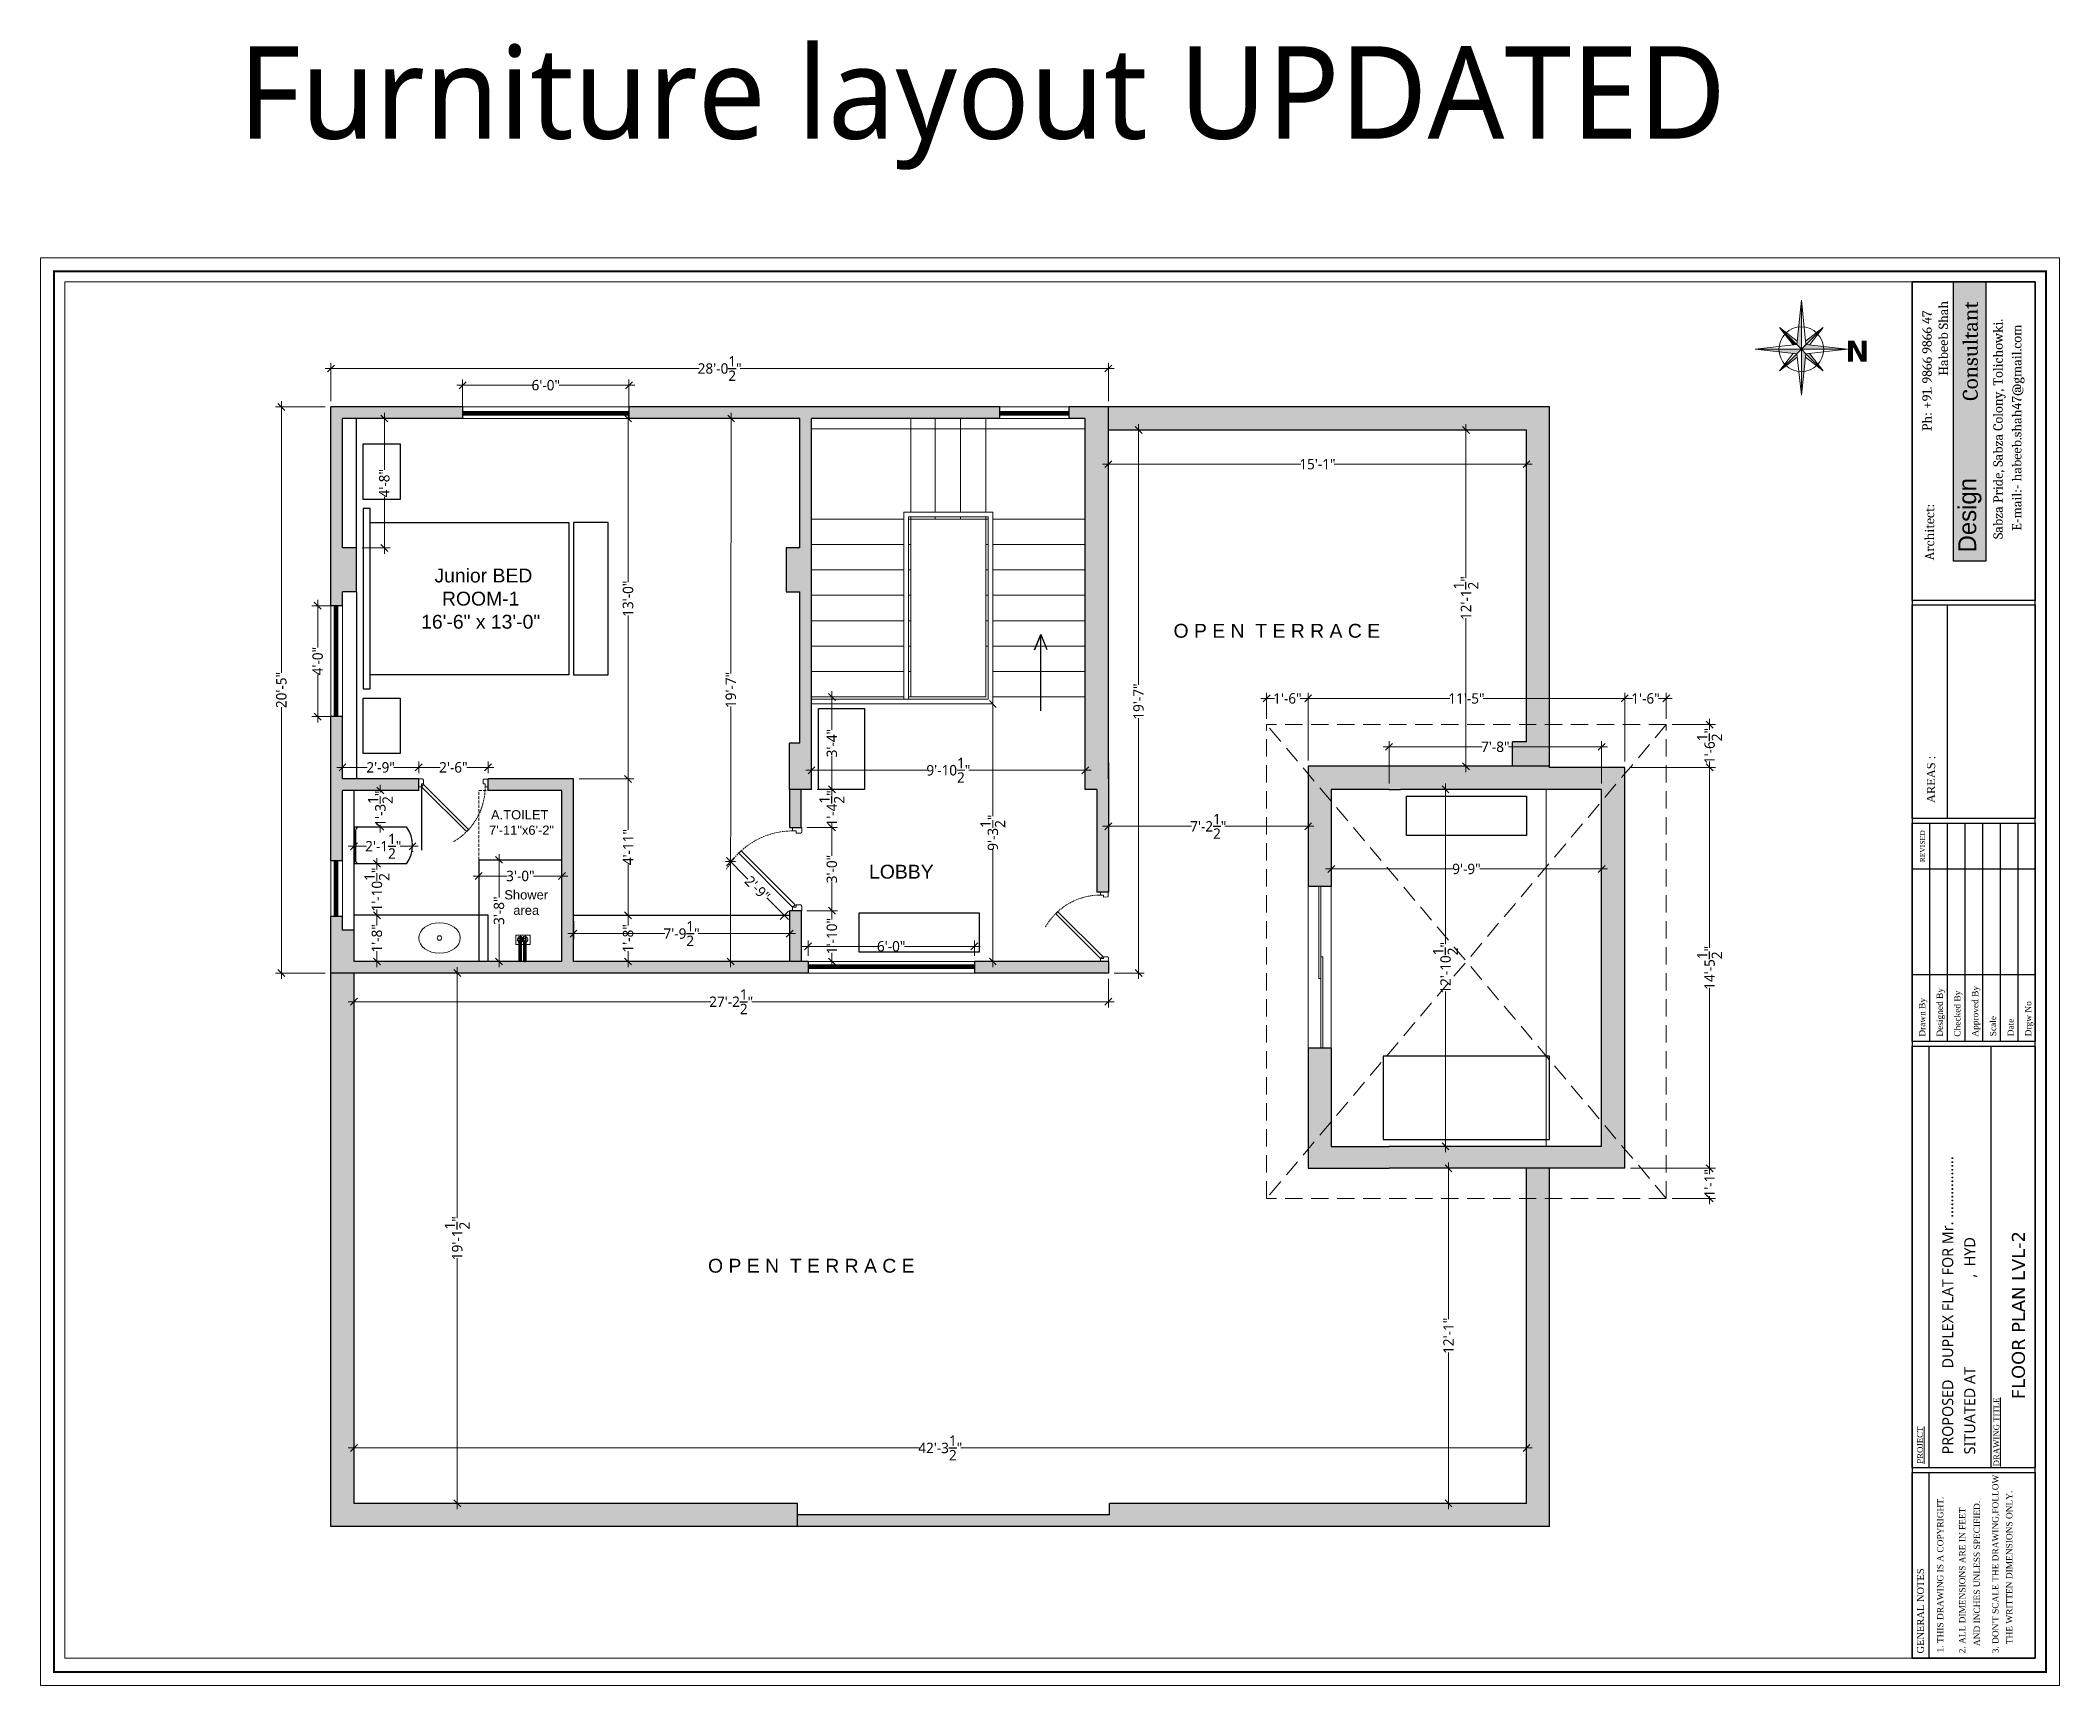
# Model space of a CAD drawing. Header units: inches. Extents: x -179 to 4134, y -2155 to 815.
# Drawn here: x 3260 to 4134, y -1887 to -1175 of the extents above; entities that cross this region are included whole.
import ezdxf
from ezdxf.enums import TextEntityAlignment as Align

# ---------------------------------------------------------------- set-up
doc = ezdxf.new("R2010")
doc.units = ezdxf.units.IN
doc.header["$LTSCALE"] = 5
doc.linetypes.add('DASHED', pattern=[0.75, 0.5, -0.25])
doc.linetypes.add('HIDDEN', pattern=[0.375, 0.25, -0.125])
for name, color, linetype, lineweight in [('Balcony', 1, 'Continuous', 13), ('doors', 24, 'Continuous', 9), ('Furniture-New', 217, 'Continuous', 5), ('STEP', 25, 'Continuous', 15), ('text', 7, 'Continuous', 5), ('title', 7, 'Continuous', 5), ('wall', 7, 'Continuous', 30), ('wall hatch', 252, 'Continuous', 5), ('window', 162, 'Continuous', 9)]:
    doc.layers.add(name, color=color, linetype=linetype, lineweight=lineweight)
doc.layers.add('FURNITURE', color=8, linetype='Continuous')
doc.styles.add('Cambria', font='Cambria.ttf', dxfattribs={"height": 5})
doc.styles.add('irfan', font='trebuc.ttf')
doc.styles.add('KARUN', font='arial.ttf')
doc.styles.add('OPTIMA', font='vinet.ttf')
doc.styles.add('raj', font='times.ttf')
doc.styles.add('TNR', font='trebuc.ttf')
doc.dimstyles.new('IRFAN', dxfattribs={"dimtxt": 4.5, "dimasz": 3, "dimexe": 2.5, "dimexo": 2.5, "dimgap": 0.09, "dimtad": 0, "dimdec": 1, "dimzin": 3, "dimdsep": 46, "dimlunit": 4, "dimtxsty": 'irfan', "dimblk": 'OBLIQUE', "dimcen": 2, "dimdle": 2.5, "dimclrd": 251, "dimclre": 251, "dimclrt": 7, "dimadec": 0, "dimazin": 0, "dimtm": 1e-09, "dimtfac": 1, "dimtdec": 1, "dimtofl": 0, "dimtmove": 0, "dimatfit": 3, "dimfxl": 2, "dimtolj": 1, "dimtzin": 0, "dimlwd": 0, "dimlwe": -1, "dimarcsym": 0})

msp = doc.modelspace()

# ---------------------------------------------------------------- texts
at = {"layer": 'text', "lineweight": 25, "attachment_point": 9, "style": 'KARUN'}
for s, insert, char_height, width in [('\\A1;\\pxqc,t7,10; Junior BED ROOM-1\\P16\'-6" x 13\'-0"', (3482.37, -1430.03), 6, 63.3424), ('\\A1;\\pxqc,t7,10;O P E N  T E R R A C E', (3839.82, -1433.94), 6, 89.0327), ('\\A1;\\pxqc,t10;A.TOILET\\P 7\'-11"x6\'-2"', (3504.55, -1519.21), 4, 73.8995), ('\\A1;\\pxqc,t7,10;LOBBY', (3664.45, -1538.2), 6, 63.3424), ('\\A1;\\pxqc,t7,10;O P E N  T E R R A C E', (3638.33, -1708.74), 6, 89.0327)]:
    msp.add_mtext(s, dxfattribs=dict(at, insert=insert, char_height=char_height, width=width))
at = {"layer": 'text', "color": 251, "lineweight": 25, "insert": (3484.7, -1553.85), "char_height": 4, "width": 28.5948, "attachment_point": 9, "style": 'KARUN'}
msp.add_mtext('\\A1;\\pxqc,t10;Shower \\Parea', dxfattribs=at)
at = {"layer": 'title', "style": 'Cambria'}
for s, height, p in [('Ph: +91. 9866 9866 47', 4.0503, (4078.76, -1344.44)), ('Habeeb Shah', 4.0503, (4085.82, -1320.47)), ('Consultant ', 6.449, (4098.72, -1331.31)), ('Sabza Pride, Sabza Colony, Tolichowki.', 4.0503, (4109.49, -1391.15)), ('E-mail:- habeeb.shah47@gmail.com', 4.0503, (4117.61, -1387.54)), ('Architect:', 4.05, (4079.83, -1400.34))]:
    msp.add_text(s, height=height, rotation=90, dxfattribs=at).set_placement(p)
at = {"layer": 'title', "color": 1, "style": 'OPTIMA'}
msp.add_text('Design', height=7.739, rotation=90, dxfattribs=at).set_placement((4098.02, -1396.94))
at = {"layer": 'title', "style": 'raj'}
for s, height, p in [('AREAS :', 3.55, (4076.7, -1505.38)), ('REVISED', 2.148, (4073.73, -1531.07)), ('Drawn By', 2.684, (4073.29, -1606.53)), ('Designed By', 2.6844, (4080.91, -1606.53)), ('Checked By', 2.684, (4088.53, -1606.53)), ('Approved By', 2.6844, (4096.23, -1606.53)), ('Scale ', 2.684, (4103.97, -1606.36)), ('Date', 2.684, (4111.6, -1606.36)), ('Drgw No', 2.684, (4119.22, -1606.36))]:
    msp.add_text(s, height=height, rotation=90, dxfattribs=at).set_placement(p, align=Align.TOP_LEFT)
at = {"layer": 'title', "attachment_point": 3, "line_spacing_factor": 1.200437, "style": 'TNR'}
for s, insert, char_height, width, rotation in [('\\pxql;{\\fVerdana|b1|i0|c0|p34;\\C1;N}', (3755.99, -1314.35), 9.0861, 295.8367, 180), ('\\pxql;PROPOSED   DUPLEX FLAT FOR Mr. ................ \\PSITUATED AT                        ,  HYD', (4083.31, -1612.65), 4.7571, 174.6611, 90)]:
    msp.add_mtext(s, dxfattribs=dict(at, insert=insert, char_height=char_height, width=width, rotation=rotation))
at = {"layer": 'title', "lineweight": 15, "insert": (4113.48, -1768.28), "char_height": 5.6233, "width": 237.7109, "attachment_point": 1, "rotation": 90, "line_spacing_factor": 0.80054, "style": 'raj'}
msp.add_mtext('{\\fVerdana|b0|i0|c0|p34;  FLOOR PLAN LVL-2}', dxfattribs=at)
at = {"layer": 'title', "linetype": 'Continuous', "attachment_point": 2, "rotation": 90, "style": 'raj'}
for s, insert, char_height, width in [('\\A1;\\pxql;{\\LDRAWING TITLE}', (4105.48, -1763.08), 2.5122, 58.8322), ('\\A1;\\pxql;{\\LPROJECT}', (4072.45, -1761.91), 2.5122, 58.8322), ('\\A1;\\pxql;GENERAL NOTES', (4072.38, -1838.37), 2.9984, 70.2183)]:
    msp.add_mtext(s, dxfattribs=dict(at, insert=insert, char_height=char_height, width=width))
at = {"layer": 'title', "char_height": 2.6844, "attachment_point": 1, "rotation": 90, "style": 'raj'}
for s, insert, width in [("\\A1;3. DON'T SCALE THE DRAWING,FOLLOW ", (4104.99, -1873.38), 143.3386), ('\\A1;{\\fTimes New Roman|b0|i0|c0|p18;1. THIS DRAWING IS A COPYRIGHT.}', (4081.1, -1873.04), 118.8722), ('\\A1;AND INCHES UNLESS SPECIFIED.', (4096.96, -1870.25), 143.3386), ('\\A1;THE WRITTEN DIMENSIONS ONLY. ', (4110.97, -1869.45), 143.3386), ('\\A1;2. ALL DIMENSIONS ARE IN FEET ', (4090.65, -1873.38), 132.402)]:
    msp.add_mtext(s, dxfattribs=dict(at, insert=insert, width=width))
at = {"layer": 'wall hatch', "lineweight": -2, "ltscale": 0.25, "style": 'irfan'}
msp.add_text('Furniture layout UPDATED', height=40, dxfattribs=at).set_placement((3345.75, -1217.92))

# ---------------------------------------------------------------- blocks, each defined once
blk = doc.blocks.new('d2')
at = {"layer": 'doors'}
blk.add_lwpolyline([(-25.9, 26.27), (-2.56, 2.94), (-1.5, 4), (-24.84, 27.34), (-25.9, 26.27)], dxfattribs=at)
blk.add_lwpolyline([(-36, 0), (-34, 0), (-36, 0), (-36, 4), (-34.5, 4), (-34.5, 2.5), (-33.5, 2.5), (-33.5, 0.5), (-33.62, 0.5), (-33.62, 0.38, -0.414214), (-33.88, 0.12), (-34, 0.12), (-34, 0)], format="xyb", dxfattribs=at)
blk.add_lwpolyline([(0, 4), (-1.5, 4), (-1.5, 2.5), (-2.5, 2.5), (-2.5, 0.5), (-2.38, 0.5), (-2.38, 0.38, 0.414214), (-2.12, 0.12), (-2, 0.12), (-2, 0), (0, 0), (-2, 0), (0, 0), (0, 4)], format="xyb", close=True, dxfattribs=at)
at = {"layer": 'doors', "color": 144, "linetype": 'HIDDEN', "ltscale": 0.5}
blk.add_arc((-1.5, 4), 33.03, 120, 182.60256, dxfattribs=at)
blk = doc.blocks.new('door')
at = {"layer": 'doors', "linetype": 'Continuous'}
blk.add_line((0, 0), (0, 0), dxfattribs=at)
at = {"layer": 'doors', "xscale": -1.166666666666717, "yscale": 1.166666666666717, "zscale": 1.166666666666717, "rotation": 270}
blk.add_blockref('d2', (0, 0), dxfattribs=at)
blk = doc.blocks.new('_Oblique')
at = {"color": 0, "linetype": 'ByBlock', "lineweight": -2}
blk.add_line((-0.5, -0.5), (0.5, 0.5), dxfattribs=at)
blk = doc.blocks.new('*D371')
at = {"layer": 'Defpoints', "color": 0, "lineweight": 25, "ltscale": 0.25, "transparency": 16777216}
for p in [(3722.38, -1358.11), (3722.38, -1358.75), (3903.38, -1358.11)]:
    blk.add_point(p, dxfattribs=at)
at = {"layer": 'Furniture-New', "color": 251, "lineweight": 0, "ltscale": 0.25, "transparency": 16777216}
for p, q in [((3719.88, -1358.75), (3805.69, -1358.75)), ((3905.88, -1358.75), (3820.07, -1358.75))]:
    blk.add_line(p, q, dxfattribs=at)
at = {"layer": 'Furniture-New', "color": 251, "ltscale": 0.25, "transparency": 16777216}
for p, q in [((3722.38, -1360.61), (3722.38, -1361.25)), ((3903.38, -1360.61), (3903.38, -1361.25))]:
    blk.add_line(p, q, dxfattribs=at)
at = {"layer": 'Furniture-New', "color": 251, "lineweight": 0, "ltscale": 0.25, "transparency": 16777216, "xscale": 3, "yscale": 3, "zscale": 3, "rotation": 180}
blk.add_blockref('_Oblique', (3722.38, -1358.75), dxfattribs=at)
at = {"layer": 'Furniture-New', "color": 251, "lineweight": 0, "ltscale": 0.25, "transparency": 16777216, "xscale": 3, "yscale": 3, "zscale": 3}
blk.add_blockref('_Oblique', (3903.38, -1358.75), dxfattribs=at)
at = {"layer": 'Furniture-New', "color": 7, "lineweight": 25, "ltscale": 0.25, "transparency": 16777216, "insert": (3812.88, -1358.75), "char_height": 4.5, "attachment_point": 5, "style": 'irfan'}
blk.add_mtext('\\A1;15\'-1"', dxfattribs=at)
blk = doc.blocks.new('*D372')
at = {"layer": 'Defpoints', "color": 0, "lineweight": 25, "ltscale": 0.25, "transparency": 16777216}
for p in [(3877.18, -1343.99), (3877.18, -1343.99), (3877.18, -1489.49)]:
    blk.add_point(p, dxfattribs=at)
at = {"layer": 'Furniture-New', "color": 251, "lineweight": 0, "ltscale": 0.25, "transparency": 16777216}
for p, q in [((3877.18, -1341.49), (3877.18, -1408.08)), ((3877.18, -1491.99), (3877.18, -1425.4))]:
    blk.add_line(p, q, dxfattribs=at)
at = {"layer": 'Furniture-New', "color": 251, "lineweight": 0, "ltscale": 0.25, "transparency": 16777216, "xscale": 3, "yscale": 3, "zscale": 3}
for p, rotation in [((3877.18, -1343.99), 90), ((3877.18, -1489.49), 270)]:
    blk.add_blockref('_Oblique', p, dxfattribs=dict(at, rotation=rotation))
at = {"layer": 'Furniture-New', "color": 7, "lineweight": 25, "ltscale": 0.25, "transparency": 16777216, "insert": (3877.18, -1416.74), "char_height": 4.5, "attachment_point": 5, "rotation": 90, "style": 'irfan'}
blk.add_mtext('\\A1;12\'-1{\\H1x;\\S1/2;}"', dxfattribs=at)
blk = doc.blocks.new('*D373')
at = {"layer": 'Defpoints', "color": 0, "lineweight": 25, "ltscale": 0.25, "transparency": 16777216}
for p in [(3878.7, -1663.49), (3869.6, -1808.49), (3878.7, -1808.49)]:
    blk.add_point(p, dxfattribs=at)
at = {"layer": 'Furniture-New', "color": 251, "ltscale": 0.25, "transparency": 16777216}
for p, q in [((3876.2, -1663.49), (3867.1, -1663.49)), ((3876.2, -1808.49), (3867.1, -1808.49))]:
    blk.add_line(p, q, dxfattribs=at)
at = {"layer": 'Furniture-New', "color": 251, "lineweight": 0, "ltscale": 0.25, "transparency": 16777216}
for p, q in [((3869.6, -1660.99), (3869.6, -1728.8)), ((3869.6, -1810.99), (3869.6, -1743.18))]:
    blk.add_line(p, q, dxfattribs=at)
at = {"layer": 'Furniture-New', "color": 251, "lineweight": 0, "ltscale": 0.25, "transparency": 16777216, "xscale": 3, "yscale": 3, "zscale": 3}
for p, rotation in [((3869.6, -1663.49), 90), ((3869.6, -1808.49), 270)]:
    blk.add_blockref('_Oblique', p, dxfattribs=dict(at, rotation=rotation))
at = {"layer": 'Furniture-New', "color": 7, "lineweight": 25, "ltscale": 0.25, "transparency": 16777216, "insert": (3869.6, -1735.99), "char_height": 4.5, "attachment_point": 5, "rotation": 90, "style": 'irfan'}
blk.add_mtext('\\A1;12\'-1"', dxfattribs=at)
blk = doc.blocks.new('*D374')
at = {"layer": 'Defpoints', "color": 0, "lineweight": 25, "ltscale": 0.25, "transparency": 16777216}
for p in [(3437.94, -1578.99), (3437.94, -1808.49), (3440.54, -1808.49)]:
    blk.add_point(p, dxfattribs=at)
at = {"layer": 'Furniture-New', "color": 251, "ltscale": 0.25, "transparency": 16777216}
for p, q in [((3440.44, -1578.99), (3443.04, -1578.99)), ((3440.44, -1808.49), (3443.04, -1808.49))]:
    blk.add_line(p, q, dxfattribs=at)
at = {"layer": 'Furniture-New', "color": 251, "lineweight": 0, "ltscale": 0.25, "transparency": 16777216}
for p, q in [((3440.54, -1576.49), (3440.54, -1685.08)), ((3440.54, -1810.99), (3440.54, -1702.4))]:
    blk.add_line(p, q, dxfattribs=at)
at = {"layer": 'Furniture-New', "color": 251, "lineweight": 0, "ltscale": 0.25, "transparency": 16777216, "xscale": 3, "yscale": 3, "zscale": 3}
for p, rotation in [((3440.54, -1578.99), 90), ((3440.54, -1808.49), 270)]:
    blk.add_blockref('_Oblique', p, dxfattribs=dict(at, rotation=rotation))
at = {"layer": 'Furniture-New', "color": 7, "lineweight": 25, "ltscale": 0.25, "transparency": 16777216, "insert": (3440.54, -1693.74), "char_height": 4.5, "attachment_point": 5, "rotation": 90, "style": 'irfan'}
blk.add_mtext('\\A1;19\'-1{\\H1x;\\S1/2;}"', dxfattribs=at)
blk = doc.blocks.new('*D375')
at = {"layer": 'Defpoints', "color": 0, "lineweight": 25, "ltscale": 0.25, "transparency": 16777216}
for p in [(3395.88, -1578.99), (3722.38, -1578.99), (3395.88, -1591.4)]:
    blk.add_point(p, dxfattribs=at)
at = {"layer": 'Furniture-New', "color": 251, "ltscale": 0.25, "transparency": 16777216}
for p, q in [((3395.88, -1581.49), (3395.88, -1593.9)), ((3722.38, -1581.49), (3722.38, -1593.9))]:
    blk.add_line(p, q, dxfattribs=at)
at = {"layer": 'Furniture-New', "color": 251, "lineweight": 0, "ltscale": 0.25, "transparency": 16777216}
for p, q in [((3393.38, -1591.4), (3550.25, -1591.4)), ((3724.88, -1591.4), (3568, -1591.4))]:
    blk.add_line(p, q, dxfattribs=at)
at = {"layer": 'Furniture-New', "color": 251, "lineweight": 0, "ltscale": 0.25, "transparency": 16777216, "xscale": 3, "yscale": 3, "zscale": 3, "rotation": 180.0000000000001}
blk.add_blockref('_Oblique', (3395.88, -1591.4), dxfattribs=at)
at = {"layer": 'Furniture-New', "color": 251, "lineweight": 0, "ltscale": 0.25, "transparency": 16777216, "xscale": 3, "yscale": 3, "zscale": 3}
blk.add_blockref('_Oblique', (3722.38, -1591.4), dxfattribs=at)
at = {"layer": 'Furniture-New', "color": 7, "lineweight": 25, "ltscale": 0.25, "transparency": 16777216, "insert": (3559.13, -1591.4), "char_height": 4.5, "attachment_point": 5, "style": 'irfan'}
blk.add_mtext('\\A1;27\'-2{\\H1x;\\S1/2;}"', dxfattribs=at)
blk = doc.blocks.new('*D376')
at = {"layer": 'Defpoints', "color": 0, "lineweight": 25, "ltscale": 0.25, "transparency": 16777216}
for p in [(3395.88, -1784.51), (3395.88, -1784.64), (3903.38, -1784.64)]:
    blk.add_point(p, dxfattribs=at)
at = {"layer": 'Furniture-New', "color": 251, "ltscale": 0.25, "transparency": 16777216}
for p, q in [((3395.88, -1782.14), (3395.88, -1782.01)), ((3903.38, -1782.14), (3903.38, -1782.01))]:
    blk.add_line(p, q, dxfattribs=at)
at = {"layer": 'Furniture-New', "color": 251, "lineweight": 0, "ltscale": 0.25, "transparency": 16777216}
for p, q in [((3393.38, -1784.51), (3640.7, -1784.51)), ((3905.88, -1784.51), (3658.56, -1784.51))]:
    blk.add_line(p, q, dxfattribs=at)
at = {"layer": 'Furniture-New', "color": 251, "lineweight": 0, "ltscale": 0.25, "transparency": 16777216, "xscale": 3, "yscale": 3, "zscale": 3, "rotation": 180.0000000000001}
blk.add_blockref('_Oblique', (3395.88, -1784.51), dxfattribs=at)
at = {"layer": 'Furniture-New', "color": 251, "lineweight": 0, "ltscale": 0.25, "transparency": 16777216, "xscale": 3, "yscale": 3, "zscale": 3}
blk.add_blockref('_Oblique', (3903.38, -1784.51), dxfattribs=at)
at = {"layer": 'Furniture-New', "color": 7, "lineweight": 25, "ltscale": 0.25, "transparency": 16777216, "insert": (3649.63, -1784.51), "char_height": 4.5, "attachment_point": 5, "style": 'irfan'}
blk.add_mtext('\\A1;42\'-3{\\H1x;\\S1/2;}"', dxfattribs=at)
blk = doc.blocks.new('*D377')
at = {"layer": 'Defpoints', "color": 0, "lineweight": 25, "ltscale": 0.25, "transparency": 16777216}
for p in [(3867.57, -1499.49), (3867.57, -1653.99), (3868.32, -1653.99)]:
    blk.add_point(p, dxfattribs=at)
at = {"layer": 'Furniture-New', "color": 251, "lineweight": 0, "ltscale": 0.25, "transparency": 16777216}
for p, q in [((3868.32, -1496.99), (3868.32, -1566.45)), ((3868.32, -1656.49), (3868.32, -1587.03))]:
    blk.add_line(p, q, dxfattribs=at)
at = {"layer": 'Furniture-New', "color": 251, "ltscale": 0.25, "transparency": 16777216}
for p, q in [((3870.07, -1499.49), (3870.82, -1499.49)), ((3870.07, -1653.99), (3870.82, -1653.99))]:
    blk.add_line(p, q, dxfattribs=at)
at = {"layer": 'Furniture-New', "color": 251, "lineweight": 0, "ltscale": 0.25, "transparency": 16777216, "xscale": 3, "yscale": 3, "zscale": 3}
for p, rotation in [((3868.32, -1499.49), 90), ((3868.32, -1653.99), 270)]:
    blk.add_blockref('_Oblique', p, dxfattribs=dict(at, rotation=rotation))
at = {"layer": 'Furniture-New', "color": 7, "lineweight": 25, "ltscale": 0.25, "transparency": 16777216, "insert": (3868.32, -1576.74), "char_height": 4.5, "attachment_point": 5, "rotation": 90, "style": 'irfan'}
blk.add_mtext('\\A1;12\'-10{\\H1x;\\S1/2;}"', dxfattribs=at)
blk = doc.blocks.new('*D339')
at = {"layer": 'Defpoints', "color": 0, "lineweight": 25, "ltscale": 0.25, "transparency": 16777216}
for p in [(3566.88, -1338.99), (3558.86, -1573.98), (3566.63, -1573.99)]:
    blk.add_point(p, dxfattribs=at)
at = {"layer": 'Furniture-New', "color": 251, "lineweight": 0, "ltscale": 0.25, "transparency": 16777216}
for p, q in [((3559.11, -1336.48), (3558.99, -1449.29)), ((3558.85, -1576.48), (3558.97, -1463.68))]:
    blk.add_line(p, q, dxfattribs=at)
at = {"layer": 'Furniture-New', "color": 251, "ltscale": 0.25, "transparency": 16777216}
for p, q in [((3564.38, -1338.99), (3556.61, -1338.98)), ((3564.13, -1573.99), (3556.36, -1573.98))]:
    blk.add_line(p, q, dxfattribs=at)
at = {"layer": 'Furniture-New', "color": 251, "lineweight": 0, "ltscale": 0.25, "transparency": 16777216, "xscale": 3, "yscale": 3, "zscale": 3}
for p, rotation in [((3559.11, -1338.98), 89.93904706606544), ((3558.86, -1573.98), 269.9390470660654)]:
    blk.add_blockref('_Oblique', p, dxfattribs=dict(at, rotation=rotation))
at = {"layer": 'Furniture-New', "color": 7, "lineweight": 25, "ltscale": 0.25, "transparency": 16777216, "insert": (3558.98, -1456.48), "char_height": 4.5, "attachment_point": 5, "rotation": 89.93905, "style": 'irfan'}
blk.add_mtext('\\A1;19\'-7"', dxfattribs=at)
blk = doc.blocks.new('*D340')
at = {"layer": 'Defpoints', "color": 0, "lineweight": 25, "ltscale": 0.25, "transparency": 16777216}
for p in [(3423.88, -1490), (3423.88, -1494.99), (3453.88, -1494.99)]:
    blk.add_point(p, dxfattribs=at)
at = {"layer": 'Furniture-New', "color": 251, "lineweight": 0, "ltscale": 0.25, "transparency": 16777216}
for p, q in [((3421.38, -1490), (3433.1, -1490)), ((3456.38, -1490), (3444.66, -1490))]:
    blk.add_line(p, q, dxfattribs=at)
at = {"layer": 'Furniture-New', "color": 251, "ltscale": 0.25, "transparency": 16777216}
for p, q in [((3423.88, -1492.49), (3423.88, -1487.5)), ((3453.88, -1492.49), (3453.88, -1487.5))]:
    blk.add_line(p, q, dxfattribs=at)
at = {"layer": 'Furniture-New', "color": 251, "lineweight": 0, "ltscale": 0.25, "transparency": 16777216, "xscale": 3, "yscale": 3, "zscale": 3, "rotation": 180}
blk.add_blockref('_Oblique', (3423.88, -1490), dxfattribs=at)
at = {"layer": 'Furniture-New', "color": 251, "lineweight": 0, "ltscale": 0.25, "transparency": 16777216, "xscale": 3, "yscale": 3, "zscale": 3}
blk.add_blockref('_Oblique', (3453.88, -1490), dxfattribs=at)
at = {"layer": 'Furniture-New', "color": 7, "lineweight": 25, "ltscale": 0.25, "transparency": 16777216, "insert": (3438.88, -1490), "char_height": 4.5, "attachment_point": 5, "style": 'irfan'}
blk.add_mtext('\\A1;2\'-6"', dxfattribs=at)
blk = doc.blocks.new('*D341')
at = {"layer": 'Defpoints', "color": 0, "lineweight": 25, "ltscale": 0.25, "transparency": 16777216}
for p in [(3390.88, -1490), (3390.88, -1494.99), (3423.88, -1494.99)]:
    blk.add_point(p, dxfattribs=at)
at = {"layer": 'Furniture-New', "color": 251, "lineweight": 0, "ltscale": 0.25, "transparency": 16777216}
for p, q in [((3388.38, -1490), (3401.6, -1490)), ((3426.38, -1490), (3413.16, -1490))]:
    blk.add_line(p, q, dxfattribs=at)
at = {"layer": 'Furniture-New', "color": 251, "ltscale": 0.25, "transparency": 16777216}
for p, q in [((3390.88, -1492.49), (3390.88, -1487.5)), ((3423.88, -1492.49), (3423.88, -1487.5))]:
    blk.add_line(p, q, dxfattribs=at)
at = {"layer": 'Furniture-New', "color": 251, "lineweight": 0, "ltscale": 0.25, "transparency": 16777216, "xscale": 3, "yscale": 3, "zscale": 3, "rotation": 180}
blk.add_blockref('_Oblique', (3390.88, -1490), dxfattribs=at)
at = {"layer": 'Furniture-New', "color": 251, "lineweight": 0, "ltscale": 0.25, "transparency": 16777216, "xscale": 3, "yscale": 3, "zscale": 3}
blk.add_blockref('_Oblique', (3423.88, -1490), dxfattribs=at)
at = {"layer": 'Furniture-New', "color": 7, "lineweight": 25, "ltscale": 0.25, "transparency": 16777216, "insert": (3407.38, -1490), "char_height": 4.5, "attachment_point": 5, "style": 'irfan'}
blk.add_mtext('\\A1;2\'-9"', dxfattribs=at)
blk = doc.blocks.new('*D342')
at = {"layer": 'Defpoints', "color": 0, "lineweight": 25, "ltscale": 0.25, "transparency": 16777216}
for p in [(3396.88, -1338.99), (3396.88, -1394.99), (3409, -1394.99)]:
    blk.add_point(p, dxfattribs=at)
at = {"layer": 'Furniture-New', "color": 251, "lineweight": 0, "ltscale": 0.25, "transparency": 16777216}
for p, q in [((3409, -1336.49), (3409, -1361.16)), ((3409, -1397.49), (3409, -1372.82))]:
    blk.add_line(p, q, dxfattribs=at)
at = {"layer": 'Furniture-New', "color": 251, "ltscale": 0.25, "transparency": 16777216}
for p, q in [((3399.38, -1338.99), (3411.5, -1338.99)), ((3399.38, -1394.99), (3411.5, -1394.99))]:
    blk.add_line(p, q, dxfattribs=at)
at = {"layer": 'Furniture-New', "color": 251, "lineweight": 0, "ltscale": 0.25, "transparency": 16777216, "xscale": 3, "yscale": 3, "zscale": 3}
for p, rotation in [((3409, -1338.99), 90), ((3409, -1394.99), 270)]:
    blk.add_blockref('_Oblique', p, dxfattribs=dict(at, rotation=rotation))
at = {"layer": 'Furniture-New', "color": 7, "lineweight": 25, "ltscale": 0.25, "transparency": 16777216, "insert": (3409, -1366.99), "char_height": 4.5, "attachment_point": 5, "rotation": 90, "style": 'irfan'}
blk.add_mtext('\\A1;4\'-8"', dxfattribs=at)
blk = doc.blocks.new('*D343')
at = {"layer": 'Defpoints', "color": 0, "lineweight": 25, "ltscale": 0.25, "transparency": 16777216}
for p in [(3593.88, -1459.49), (3602.71, -1459.49), (3593.88, -1499.49)]:
    blk.add_point(p, dxfattribs=at)
at = {"layer": 'Furniture-New', "color": 251, "ltscale": 0.25, "transparency": 16777216}
for p, q in [((3596.38, -1459.49), (3605.21, -1459.49)), ((3596.38, -1499.49), (3605.21, -1499.49))]:
    blk.add_line(p, q, dxfattribs=at)
at = {"layer": 'Furniture-New', "color": 251, "lineweight": 0, "ltscale": 0.25, "transparency": 16777216}
for p, q in [((3602.71, -1456.99), (3602.71, -1473.79)), ((3602.71, -1501.99), (3602.71, -1485.19))]:
    blk.add_line(p, q, dxfattribs=at)
at = {"layer": 'Furniture-New', "color": 251, "lineweight": 0, "ltscale": 0.25, "transparency": 16777216, "xscale": 3, "yscale": 3, "zscale": 3}
for p, rotation in [((3602.71, -1459.49), 90), ((3602.71, -1499.49), 270)]:
    blk.add_blockref('_Oblique', p, dxfattribs=dict(at, rotation=rotation))
at = {"layer": 'Furniture-New', "color": 7, "lineweight": 25, "ltscale": 0.25, "transparency": 16777216, "insert": (3602.71, -1479.49), "char_height": 4.5, "attachment_point": 5, "rotation": 90, "style": 'irfan'}
blk.add_mtext('\\A1;3\'-4"', dxfattribs=at)
blk = doc.blocks.new('*D344')
at = {"layer": 'Defpoints', "color": 0, "lineweight": 25, "ltscale": 0.25, "transparency": 16777216}
for p in [(3664.38, -1567.44), (3592.38, -1573.99), (3664.38, -1573.99)]:
    blk.add_point(p, dxfattribs=at)
at = {"layer": 'Furniture-New', "color": 251, "lineweight": 0, "ltscale": 0.25, "transparency": 16777216}
for p, q in [((3589.88, -1567.44), (3622.64, -1567.44)), ((3666.88, -1567.44), (3634.12, -1567.44))]:
    blk.add_line(p, q, dxfattribs=at)
at = {"layer": 'Furniture-New', "color": 251, "ltscale": 0.25, "transparency": 16777216}
for p, q in [((3592.38, -1571.49), (3592.38, -1564.94)), ((3664.38, -1571.49), (3664.38, -1564.94))]:
    blk.add_line(p, q, dxfattribs=at)
at = {"layer": 'Furniture-New', "color": 251, "lineweight": 0, "ltscale": 0.25, "transparency": 16777216, "xscale": 3, "yscale": 3, "zscale": 3, "rotation": 180}
blk.add_blockref('_Oblique', (3592.38, -1567.44), dxfattribs=at)
at = {"layer": 'Furniture-New', "color": 251, "lineweight": 0, "ltscale": 0.25, "transparency": 16777216, "xscale": 3, "yscale": 3, "zscale": 3}
blk.add_blockref('_Oblique', (3664.38, -1567.44), dxfattribs=at)
at = {"layer": 'Furniture-New', "color": 7, "lineweight": 25, "ltscale": 0.25, "transparency": 16777216, "insert": (3628.38, -1567.44), "char_height": 4.5, "attachment_point": 5, "style": 'irfan'}
blk.add_mtext('\\A1;6\'-0"', dxfattribs=at)
blk = doc.blocks.new('*D345')
at = {"layer": 'Defpoints', "color": 0, "lineweight": 25, "ltscale": 0.25, "transparency": 16777216}
for p in [(3380.14, -1419.99), (3388.13, -1419.99), (3388.13, -1467.99)]:
    blk.add_point(p, dxfattribs=at)
at = {"layer": 'Furniture-New', "color": 251, "ltscale": 0.25, "transparency": 16777216}
for p, q in [((3385.63, -1419.99), (3377.64, -1419.99)), ((3385.63, -1467.99), (3377.64, -1467.99))]:
    blk.add_line(p, q, dxfattribs=at)
at = {"layer": 'Furniture-New', "color": 251, "lineweight": 0, "ltscale": 0.25, "transparency": 16777216}
for p, q in [((3380.14, -1417.49), (3380.14, -1438.16)), ((3380.14, -1470.49), (3380.14, -1449.82))]:
    blk.add_line(p, q, dxfattribs=at)
at = {"layer": 'Furniture-New', "color": 251, "lineweight": 0, "ltscale": 0.25, "transparency": 16777216, "xscale": 3, "yscale": 3, "zscale": 3}
for p, rotation in [((3380.14, -1419.99), 90), ((3380.14, -1467.99), 270)]:
    blk.add_blockref('_Oblique', p, dxfattribs=dict(at, rotation=rotation))
at = {"layer": 'Furniture-New', "color": 7, "lineweight": 25, "ltscale": 0.25, "transparency": 16777216, "insert": (3380.14, -1443.99), "char_height": 4.5, "attachment_point": 5, "rotation": 90, "style": 'irfan'}
blk.add_mtext('\\A1;4\'-0"', dxfattribs=at)
blk = doc.blocks.new('*D346')
at = {"layer": 'Defpoints', "color": 0, "lineweight": 25, "ltscale": 0.25, "transparency": 16777216}
for p in [(3442.88, -1324.58), (3442.88, -1336.74), (3514.88, -1336.74)]:
    blk.add_point(p, dxfattribs=at)
at = {"layer": 'Furniture-New', "color": 251, "lineweight": 0, "ltscale": 0.25, "transparency": 16777216}
for p, q in [((3440.38, -1324.58), (3473.14, -1324.58)), ((3517.38, -1324.58), (3484.62, -1324.58))]:
    blk.add_line(p, q, dxfattribs=at)
at = {"layer": 'Furniture-New', "color": 251, "ltscale": 0.25, "transparency": 16777216}
for p, q in [((3442.88, -1334.24), (3442.88, -1322.08)), ((3514.88, -1334.24), (3514.88, -1322.08))]:
    blk.add_line(p, q, dxfattribs=at)
at = {"layer": 'Furniture-New', "color": 251, "lineweight": 0, "ltscale": 0.25, "transparency": 16777216, "xscale": 3, "yscale": 3, "zscale": 3, "rotation": 180}
blk.add_blockref('_Oblique', (3442.88, -1324.58), dxfattribs=at)
at = {"layer": 'Furniture-New', "color": 251, "lineweight": 0, "ltscale": 0.25, "transparency": 16777216, "xscale": 3, "yscale": 3, "zscale": 3}
blk.add_blockref('_Oblique', (3514.88, -1324.58), dxfattribs=at)
at = {"layer": 'Furniture-New', "color": 7, "lineweight": 25, "ltscale": 0.25, "transparency": 16777216, "insert": (3478.88, -1324.58), "char_height": 4.5, "attachment_point": 5, "style": 'irfan'}
blk.add_mtext('\\A1;6\'-0"', dxfattribs=at)
blk = doc.blocks.new('*D350')
at = {"layer": 'Defpoints', "color": 0, "lineweight": 25, "ltscale": 0.25, "transparency": 16777216}
for p in [(3593.88, -1499.49), (3589.4, -1515.99), (3602.71, -1515.99)]:
    blk.add_point(p, dxfattribs=at)
at = {"layer": 'Furniture-New', "color": 251, "ltscale": 0.25, "transparency": 16777216}
for p, q in [((3596.38, -1499.49), (3605.21, -1499.49)), ((3591.9, -1515.99), (3605.21, -1515.99))]:
    blk.add_line(p, q, dxfattribs=at)
at = {"layer": 'Furniture-New', "color": 251, "lineweight": 0, "ltscale": 0.25, "transparency": 16777216}
for p, q in [((3602.71, -1496.99), (3602.71, -1500.71)), ((3602.71, -1518.49), (3602.71, -1514.78))]:
    blk.add_line(p, q, dxfattribs=at)
at = {"layer": 'Furniture-New', "color": 251, "lineweight": 0, "ltscale": 0.25, "transparency": 16777216, "xscale": 3, "yscale": 3, "zscale": 3}
for p, rotation in [((3602.71, -1499.49), 90), ((3602.71, -1515.99), 270)]:
    blk.add_blockref('_Oblique', p, dxfattribs=dict(at, rotation=rotation))
at = {"layer": 'Furniture-New', "color": 7, "lineweight": 25, "ltscale": 0.25, "transparency": 16777216, "insert": (3602.71, -1507.74), "char_height": 4.5, "attachment_point": 5, "rotation": 90, "style": 'irfan'}
blk.add_mtext('\\A1;1\'-4{\\H1x;\\S1/2;}"', dxfattribs=at)
blk = doc.blocks.new('*D351')
at = {"layer": 'Defpoints', "color": 0, "lineweight": 25, "ltscale": 0.25, "transparency": 16777216}
for p in [(3589.4, -1515.99), (3589.42, -1551.99), (3602.71, -1551.99)]:
    blk.add_point(p, dxfattribs=at)
at = {"layer": 'Furniture-New', "color": 251, "ltscale": 0.25, "transparency": 16777216}
for p, q in [((3591.9, -1515.99), (3605.21, -1515.99)), ((3591.92, -1551.99), (3605.21, -1551.99))]:
    blk.add_line(p, q, dxfattribs=at)
at = {"layer": 'Furniture-New', "color": 251, "lineweight": 0, "ltscale": 0.25, "transparency": 16777216}
for p, q in [((3602.71, -1513.49), (3602.71, -1528.29)), ((3602.71, -1554.49), (3602.71, -1539.69))]:
    blk.add_line(p, q, dxfattribs=at)
at = {"layer": 'Furniture-New', "color": 251, "lineweight": 0, "ltscale": 0.25, "transparency": 16777216, "xscale": 3, "yscale": 3, "zscale": 3}
for p, rotation in [((3602.71, -1515.99), 90), ((3602.71, -1551.99), 270)]:
    blk.add_blockref('_Oblique', p, dxfattribs=dict(at, rotation=rotation))
at = {"layer": 'Furniture-New', "color": 7, "lineweight": 25, "ltscale": 0.25, "transparency": 16777216, "insert": (3602.71, -1533.99), "char_height": 4.5, "attachment_point": 5, "rotation": 90, "style": 'irfan'}
blk.add_mtext('\\A1;3\'-0"', dxfattribs=at)
blk = doc.blocks.new('*D298')
at = {"layer": 'Defpoints', "color": 0, "lineweight": 25, "ltscale": 0.25, "transparency": 16777216}
for p in [(3589.42, -1551.99), (3592.38, -1573.99), (3602.71, -1573.99)]:
    blk.add_point(p, dxfattribs=at)
at = {"layer": 'Furniture-New', "color": 251, "ltscale": 0.25, "transparency": 16777216}
for p, q in [((3591.92, -1551.99), (3605.21, -1551.99)), ((3594.88, -1573.99), (3605.21, -1573.99))]:
    blk.add_line(p, q, dxfattribs=at)
at = {"layer": 'Furniture-New', "color": 251, "lineweight": 0, "ltscale": 0.25, "transparency": 16777216}
for p, q in [((3602.71, -1549.49), (3602.71, -1555.8)), ((3602.71, -1576.49), (3602.71, -1570.18))]:
    blk.add_line(p, q, dxfattribs=at)
at = {"layer": 'Furniture-New', "color": 251, "lineweight": 0, "ltscale": 0.25, "transparency": 16777216, "xscale": 3, "yscale": 3, "zscale": 3}
for p, rotation in [((3602.71, -1551.99), 90), ((3602.71, -1573.99), 270)]:
    blk.add_blockref('_Oblique', p, dxfattribs=dict(at, rotation=rotation))
at = {"layer": 'Furniture-New', "color": 7, "lineweight": 25, "ltscale": 0.25, "transparency": 16777216, "insert": (3602.71, -1562.99), "char_height": 4.5, "attachment_point": 5, "rotation": 90, "style": 'irfan'}
blk.add_mtext('\\A1;1\'-10"', dxfattribs=at)
blk = doc.blocks.new('*D299')
at = {"layer": 'Defpoints', "color": 0, "lineweight": 25, "ltscale": 0.25, "transparency": 16777216}
for p in [(3935.88, -1481.09), (3843.88, -1499.49), (3935.88, -1499.49)]:
    blk.add_point(p, dxfattribs=at)
at = {"layer": 'wall hatch', "color": 251, "lineweight": 0, "ltscale": 0.25, "transparency": 16777216}
for p, q in [((3841.38, -1481.09), (3884.14, -1481.09)), ((3938.38, -1481.09), (3895.62, -1481.09))]:
    blk.add_line(p, q, dxfattribs=at)
at = {"layer": 'wall hatch', "color": 251, "ltscale": 0.25, "transparency": 16777216}
for p, q in [((3843.88, -1496.99), (3843.88, -1478.59)), ((3935.88, -1496.99), (3935.88, -1478.59))]:
    blk.add_line(p, q, dxfattribs=at)
at = {"layer": 'wall hatch', "color": 251, "lineweight": 0, "ltscale": 0.25, "transparency": 16777216, "xscale": 3, "yscale": 3, "zscale": 3, "rotation": 180}
blk.add_blockref('_Oblique', (3843.88, -1481.09), dxfattribs=at)
at = {"layer": 'wall hatch', "color": 251, "lineweight": 0, "ltscale": 0.25, "transparency": 16777216, "xscale": 3, "yscale": 3, "zscale": 3}
blk.add_blockref('_Oblique', (3935.88, -1481.09), dxfattribs=at)
at = {"layer": 'wall hatch', "color": 7, "ltscale": 0.25, "transparency": 16777216, "insert": (3889.88, -1481.09), "char_height": 4.5, "attachment_point": 5, "style": 'irfan'}
blk.add_mtext('\\A1;7\'-8"', dxfattribs=at)
blk = doc.blocks.new('*D307')
at = {"color": 251, "lineweight": 0, "ltscale": 0.25, "transparency": 16777216}
for p, q in [((3393.38, -1524.09), (3401.28, -1524.09)), ((3423.68, -1524.09), (3415.78, -1524.09))]:
    blk.add_line(p, q, dxfattribs=at)
at = {"color": 251, "ltscale": 0.25, "transparency": 16777216}
for p, q in [((3395.88, -1526.2), (3395.88, -1526.59)), ((3421.18, -1526.21), (3421.18, -1526.59))]:
    blk.add_line(p, q, dxfattribs=at)
at = {"layer": 'Defpoints', "color": 0, "lineweight": 25, "ltscale": 0.25, "transparency": 16777216}
for p in [(3395.88, -1523.7), (3421.18, -1523.71), (3421.18, -1524.09)]:
    blk.add_point(p, dxfattribs=at)
at = {"color": 251, "lineweight": 0, "ltscale": 0.25, "transparency": 16777216, "xscale": 3, "yscale": 3, "zscale": 3, "rotation": 180}
blk.add_blockref('_Oblique', (3395.88, -1524.09), dxfattribs=at)
at = {"color": 251, "lineweight": 0, "ltscale": 0.25, "transparency": 16777216, "xscale": 3, "yscale": 3, "zscale": 3}
blk.add_blockref('_Oblique', (3421.18, -1524.09), dxfattribs=at)
at = {"color": 7, "ltscale": 0.25, "transparency": 16777216, "insert": (3408.53, -1524.09), "char_height": 4.5, "attachment_point": 5, "style": 'irfan'}
blk.add_mtext('\\A1;2\'-1{\\H1x;\\S1/2;}"', dxfattribs=at)
blk = doc.blocks.new('*D317')
at = {"color": 251, "lineweight": 0, "ltscale": 0.25, "transparency": 16777216}
for p, q in [((3488.38, -1561.89), (3530.43, -1561.89)), ((3586.9, -1561.89), (3544.85, -1561.89))]:
    blk.add_line(p, q, dxfattribs=at)
at = {"color": 251, "ltscale": 0.25, "transparency": 16777216}
for p, q in [((3490.88, -1556.49), (3490.88, -1564.39)), ((3584.4, -1556.49), (3584.4, -1564.39))]:
    blk.add_line(p, q, dxfattribs=at)
at = {"layer": 'Defpoints', "color": 0, "lineweight": 25, "ltscale": 0.25, "transparency": 16777216}
for p in [(3490.88, -1553.99), (3584.4, -1553.99), (3584.4, -1561.89)]:
    blk.add_point(p, dxfattribs=at)
at = {"color": 251, "lineweight": 0, "ltscale": 0.25, "transparency": 16777216, "xscale": 3, "yscale": 3, "zscale": 3, "rotation": 180}
blk.add_blockref('_Oblique', (3490.88, -1561.89), dxfattribs=at)
at = {"color": 251, "lineweight": 0, "ltscale": 0.25, "transparency": 16777216, "xscale": 3, "yscale": 3, "zscale": 3}
blk.add_blockref('_Oblique', (3584.4, -1561.89), dxfattribs=at)
at = {"color": 7, "ltscale": 0.25, "transparency": 16777216, "insert": (3537.64, -1561.89), "char_height": 4.5, "attachment_point": 5, "style": 'irfan'}
blk.add_mtext('\\A1;7\'-9{\\H1x;\\S1/2;}"', dxfattribs=at)
blk = doc.blocks.new('*D388')
at = {"layer": 'Defpoints', "color": 0, "lineweight": 25, "ltscale": 0.25, "transparency": 16777216}
for p in [(3562.38, -1527.17), (3582.16, -1554.07), (3585.73, -1550.5)]:
    blk.add_point(p, dxfattribs=at)
at = {"layer": 'Furniture-New', "color": 251, "ltscale": 0.25, "transparency": 16777216}
for p, q in [((3560.61, -1528.94), (3557.04, -1532.52)), ((3583.97, -1552.26), (3580.39, -1555.84))]:
    blk.add_line(p, q, dxfattribs=at)
at = {"layer": 'Furniture-New', "color": 251, "lineweight": 0, "ltscale": 0.25, "transparency": 16777216}
for p, q in [((3557.04, -1528.98), (3566.4, -1538.33)), ((3583.93, -1555.84), (3574.57, -1546.49))]:
    blk.add_line(p, q, dxfattribs=at)
at = {"layer": 'Furniture-New', "color": 251, "lineweight": 0, "ltscale": 0.25, "transparency": 16777216, "xscale": 3, "yscale": 3, "zscale": 3}
for p, rotation in [((3558.81, -1530.75), 135.0405710793018), ((3582.16, -1554.07), 315.0405710793017)]:
    blk.add_blockref('_Oblique', p, dxfattribs=dict(at, rotation=rotation))
at = {"layer": 'Furniture-New', "color": 7, "ltscale": 0.25, "transparency": 16777216, "insert": (3570.48, -1542.41), "char_height": 4.5, "attachment_point": 5, "rotation": 315.04057, "style": 'irfan'}
blk.add_mtext('\\A1;2\'-9"', dxfattribs=at)
blk = doc.blocks.new('*D398')
at = {"layer": 'Defpoints', "color": 0, "lineweight": 25, "ltscale": 0.25, "transparency": 16777216}
for p in [(3405.78, -1553.99), (3405.78, -1573.99), (3405.78, -1573.99)]:
    blk.add_point(p, dxfattribs=at)
at = {"layer": 'Furniture-New', "color": 251, "lineweight": 0, "ltscale": 0.25, "transparency": 16777216}
for p, q in [((3405.78, -1551.49), (3405.78, -1558.43)), ((3405.78, -1576.49), (3405.78, -1569.56))]:
    blk.add_line(p, q, dxfattribs=at)
at = {"layer": 'Furniture-New', "color": 251, "lineweight": 0, "ltscale": 0.25, "transparency": 16777216, "xscale": 3, "yscale": 3, "zscale": 3}
for p, rotation in [((3405.78, -1553.99), 90), ((3405.78, -1573.99), 270)]:
    blk.add_blockref('_Oblique', p, dxfattribs=dict(at, rotation=rotation))
at = {"layer": 'Furniture-New', "color": 7, "ltscale": 0.25, "transparency": 16777216, "insert": (3405.78, -1563.99), "char_height": 4.5, "attachment_point": 5, "rotation": 90, "style": 'irfan'}
blk.add_mtext('\\A1;1\'-8"', dxfattribs=at)
blk = doc.blocks.new('*D399')
at = {"layer": 'Defpoints', "color": 0, "lineweight": 25, "ltscale": 0.25, "transparency": 16777216}
for p in [(3395.88, -1531.7), (3395.88, -1553.99), (3405.78, -1553.99)]:
    blk.add_point(p, dxfattribs=at)
at = {"layer": 'Furniture-New', "color": 251, "lineweight": 0, "ltscale": 0.25, "transparency": 16777216}
for p, q in [((3405.78, -1529.2), (3405.78, -1534.19)), ((3405.78, -1556.49), (3405.78, -1551.51))]:
    blk.add_line(p, q, dxfattribs=at)
at = {"layer": 'Furniture-New', "color": 251, "ltscale": 0.25, "transparency": 16777216}
for p, q in [((3398.38, -1531.7), (3408.28, -1531.7)), ((3398.38, -1553.99), (3408.28, -1553.99))]:
    blk.add_line(p, q, dxfattribs=at)
at = {"layer": 'Furniture-New', "color": 251, "lineweight": 0, "ltscale": 0.25, "transparency": 16777216, "xscale": 3, "yscale": 3, "zscale": 3}
for p, rotation in [((3405.78, -1531.7), 90), ((3405.78, -1553.99), 270)]:
    blk.add_blockref('_Oblique', p, dxfattribs=dict(at, rotation=rotation))
at = {"layer": 'Furniture-New', "color": 7, "ltscale": 0.25, "transparency": 16777216, "insert": (3405.78, -1542.85), "char_height": 4.5, "attachment_point": 5, "rotation": 90, "style": 'irfan'}
blk.add_mtext('\\A1;1\'-10{\\H1x;\\S1/2;}"', dxfattribs=at)
blk = doc.blocks.new('*D400')
at = {"layer": 'Defpoints', "color": 0, "lineweight": 25, "ltscale": 0.25, "transparency": 16777216}
for p in [(3407.26, -1499.99), (3407.26, -1499.99), (3407.26, -1515.7)]:
    blk.add_point(p, dxfattribs=at)
at = {"layer": 'Furniture-New', "color": 251, "lineweight": 0, "ltscale": 0.25, "transparency": 16777216}
for p, q in [((3407.26, -1497.49), (3407.26, -1500.81)), ((3407.26, -1518.2), (3407.26, -1514.88))]:
    blk.add_line(p, q, dxfattribs=at)
at = {"layer": 'Furniture-New', "color": 251, "lineweight": 0, "ltscale": 0.25, "transparency": 16777216, "xscale": 3, "yscale": 3, "zscale": 3}
for p, rotation in [((3407.26, -1499.99), 90), ((3407.26, -1515.7), 270)]:
    blk.add_blockref('_Oblique', p, dxfattribs=dict(at, rotation=rotation))
at = {"layer": 'Furniture-New', "color": 7, "ltscale": 0.25, "transparency": 16777216, "insert": (3407.26, -1507.85), "char_height": 4.5, "attachment_point": 5, "rotation": 90, "style": 'irfan'}
blk.add_mtext('\\A1;1\'-3{\\H1x;\\S1/2;}"', dxfattribs=at)
blk = doc.blocks.new('*D380')
at = {"layer": 'Defpoints', "color": 0, "lineweight": 25, "ltscale": 0.25, "transparency": 16777216}
for p in [(3514.49, -1553.99), (3514.49, -1573.99), (3514.49, -1573.99)]:
    blk.add_point(p, dxfattribs=at)
at = {"layer": 'Furniture-New', "color": 251, "lineweight": 0, "ltscale": 0.25, "transparency": 16777216}
for p, q in [((3514.49, -1551.49), (3514.49, -1558.43)), ((3514.49, -1576.49), (3514.49, -1569.56))]:
    blk.add_line(p, q, dxfattribs=at)
at = {"layer": 'Furniture-New', "color": 251, "lineweight": 0, "ltscale": 0.25, "transparency": 16777216, "xscale": 3, "yscale": 3, "zscale": 3}
for p, rotation in [((3514.49, -1553.99), 90), ((3514.49, -1573.99), 270)]:
    blk.add_blockref('_Oblique', p, dxfattribs=dict(at, rotation=rotation))
at = {"layer": 'Furniture-New', "color": 7, "ltscale": 0.25, "transparency": 16777216, "insert": (3514.49, -1563.99), "char_height": 4.5, "attachment_point": 5, "rotation": 90, "style": 'irfan'}
blk.add_mtext('\\A1;1\'-8"', dxfattribs=at)
blk = doc.blocks.new('*D382')
at = {"layer": 'Defpoints', "color": 0, "lineweight": 25, "ltscale": 0.25, "transparency": 16777216}
for p in [(3593.88, -1491.22), (3593.88, -1495.66), (3712.38, -1495.66)]:
    blk.add_point(p, dxfattribs=at)
at = {"layer": 'Furniture-New', "color": 251, "lineweight": 0, "ltscale": 0.25, "transparency": 16777216}
for p, q in [((3591.38, -1491.22), (3644.27, -1491.22)), ((3714.88, -1491.22), (3661.98, -1491.22))]:
    blk.add_line(p, q, dxfattribs=at)
at = {"layer": 'Furniture-New', "color": 251, "ltscale": 0.25, "transparency": 16777216}
for p, q in [((3593.88, -1493.16), (3593.88, -1488.72)), ((3712.38, -1493.16), (3712.38, -1488.72))]:
    blk.add_line(p, q, dxfattribs=at)
at = {"layer": 'Furniture-New', "color": 251, "lineweight": 0, "ltscale": 0.25, "transparency": 16777216, "xscale": 3, "yscale": 3, "zscale": 3, "rotation": 180}
blk.add_blockref('_Oblique', (3593.88, -1491.22), dxfattribs=at)
at = {"layer": 'Furniture-New', "color": 251, "lineweight": 0, "ltscale": 0.25, "transparency": 16777216, "xscale": 3, "yscale": 3, "zscale": 3}
blk.add_blockref('_Oblique', (3712.38, -1491.22), dxfattribs=at)
at = {"layer": 'Furniture-New', "color": 7, "ltscale": 0.25, "transparency": 16777216, "insert": (3653.13, -1491.22), "char_height": 4.5, "attachment_point": 5, "style": 'irfan'}
blk.add_mtext('\\A1;9\'-10{\\H1x;\\S1/2;}"', dxfattribs=at)
blk = doc.blocks.new('*D383')
at = {"layer": 'Defpoints', "color": 0, "lineweight": 25, "ltscale": 0.25, "transparency": 16777216}
for p in [(3672.38, -1462.49), (3672.38, -1573.99), (3672.38, -1573.99)]:
    blk.add_point(p, dxfattribs=at)
at = {"layer": 'Furniture-New', "color": 251, "lineweight": 0, "ltscale": 0.25, "transparency": 16777216}
for p, q in [((3672.38, -1459.99), (3672.38, -1511.02)), ((3672.38, -1576.49), (3672.38, -1525.47))]:
    blk.add_line(p, q, dxfattribs=at)
at = {"layer": 'Furniture-New', "color": 251, "lineweight": 0, "ltscale": 0.25, "transparency": 16777216, "xscale": 3, "yscale": 3, "zscale": 3}
for p, rotation in [((3672.38, -1462.49), 90), ((3672.38, -1573.99), 270)]:
    blk.add_blockref('_Oblique', p, dxfattribs=dict(at, rotation=rotation))
at = {"layer": 'Furniture-New', "color": 7, "ltscale": 0.25, "transparency": 16777216, "insert": (3672.38, -1518.24), "char_height": 4.5, "attachment_point": 5, "rotation": 90, "style": 'irfan'}
blk.add_mtext('\\A1;9\'-3{\\H1x;\\S1/2;}"', dxfattribs=at)
blk = doc.blocks.new('*D414')
at = {"layer": 'Defpoints', "color": 0, "lineweight": 25, "ltscale": 0.25, "transparency": 16777216}
for p in [(3451.88, -1529.99), (3451.88, -1573.99), (3458.63, -1573.99)]:
    blk.add_point(p, dxfattribs=at)
at = {"layer": 'Furniture-New', "color": 251, "lineweight": 0, "ltscale": 0.25, "transparency": 16777216}
for p, q in [((3458.63, -1527.49), (3458.63, -1546.29)), ((3458.63, -1576.49), (3458.63, -1557.69))]:
    blk.add_line(p, q, dxfattribs=at)
at = {"layer": 'Furniture-New', "color": 251, "ltscale": 0.25, "transparency": 16777216}
for p, q in [((3454.38, -1529.99), (3461.13, -1529.99)), ((3454.38, -1573.99), (3461.13, -1573.99))]:
    blk.add_line(p, q, dxfattribs=at)
at = {"layer": 'Furniture-New', "color": 251, "lineweight": 0, "ltscale": 0.25, "transparency": 16777216, "xscale": 3, "yscale": 3, "zscale": 3}
for p, rotation in [((3458.63, -1529.99), 90), ((3458.63, -1573.99), 270)]:
    blk.add_blockref('_Oblique', p, dxfattribs=dict(at, rotation=rotation))
at = {"layer": 'Furniture-New', "color": 7, "lineweight": 25, "ltscale": 0.25, "transparency": 16777216, "insert": (3458.63, -1551.99), "char_height": 4.5, "attachment_point": 5, "rotation": 90, "style": 'irfan'}
blk.add_mtext('\\A1;3\'-8"', dxfattribs=at)
blk = doc.blocks.new('*D413')
at = {"layer": 'Defpoints', "color": 0, "lineweight": 25, "ltscale": 0.25, "transparency": 16777216}
for p in [(3449.88, -1537.34), (3485.88, -1536.99), (3485.88, -1536.99)]:
    blk.add_point(p, dxfattribs=at)
at = {"layer": 'Furniture-New', "color": 251, "lineweight": 0, "ltscale": 0.25, "transparency": 16777216}
for p, q in [((3447.38, -1536.99), (3462.18, -1536.99)), ((3488.38, -1536.99), (3473.58, -1536.99))]:
    blk.add_line(p, q, dxfattribs=at)
at = {"layer": 'Furniture-New', "color": 251, "ltscale": 0.25, "transparency": 16777216}
blk.add_line((3449.88, -1534.84), (3449.88, -1534.49), dxfattribs=at)
at = {"layer": 'Furniture-New', "color": 251, "lineweight": 0, "ltscale": 0.25, "transparency": 16777216, "xscale": 3, "yscale": 3, "zscale": 3, "rotation": 180}
blk.add_blockref('_Oblique', (3449.88, -1536.99), dxfattribs=at)
at = {"layer": 'Furniture-New', "color": 251, "lineweight": 0, "ltscale": 0.25, "transparency": 16777216, "xscale": 3, "yscale": 3, "zscale": 3}
blk.add_blockref('_Oblique', (3485.88, -1536.99), dxfattribs=at)
at = {"layer": 'Furniture-New', "color": 7, "lineweight": 25, "ltscale": 0.25, "transparency": 16777216, "insert": (3467.88, -1536.99), "char_height": 4.5, "attachment_point": 5, "style": 'irfan'}
blk.add_mtext('\\A1;3\'-0"', dxfattribs=at)
blk = doc.blocks.new('*D418')
at = {"layer": 'Defpoints', "color": 0, "lineweight": 25, "ltscale": 0.25, "transparency": 16777216}
for p in [(3722.38, -1343.99), (3735.45, -1343.99), (3722.38, -1578.99)]:
    blk.add_point(p, dxfattribs=at)
at = {"layer": 'Furniture-New', "color": 251, "ltscale": 0.25, "transparency": 16777216}
for p, q in [((3724.88, -1343.99), (3737.95, -1343.99)), ((3724.88, -1578.99), (3737.95, -1578.99))]:
    blk.add_line(p, q, dxfattribs=at)
at = {"layer": 'Furniture-New', "color": 251, "lineweight": 0, "ltscale": 0.25, "transparency": 16777216}
for p, q in [((3735.45, -1341.49), (3735.45, -1454.3)), ((3735.45, -1581.49), (3735.45, -1468.68))]:
    blk.add_line(p, q, dxfattribs=at)
at = {"layer": 'Furniture-New', "color": 251, "lineweight": 0, "ltscale": 0.25, "transparency": 16777216, "xscale": 3, "yscale": 3, "zscale": 3}
for p, rotation in [((3735.45, -1343.99), 90), ((3735.45, -1578.99), 270)]:
    blk.add_blockref('_Oblique', p, dxfattribs=dict(at, rotation=rotation))
at = {"layer": 'Furniture-New', "color": 7, "lineweight": 25, "ltscale": 0.25, "transparency": 16777216, "insert": (3735.45, -1461.49), "char_height": 4.5, "attachment_point": 5, "rotation": 90, "style": 'irfan'}
blk.add_mtext('\\A1;19\'-7"', dxfattribs=at)
blk = doc.blocks.new('*D419')
at = {"layer": 'Defpoints', "color": 0, "lineweight": 25, "ltscale": 0.25, "transparency": 16777216}
for p in [(3514.49, -1338.99), (3514.88, -1338.99), (3490.88, -1494.99)]:
    blk.add_point(p, dxfattribs=at)
at = {"layer": 'Furniture-New', "color": 251, "lineweight": 0, "ltscale": 0.25, "transparency": 16777216}
for p, q in [((3514.49, -1336.49), (3514.49, -1409.8)), ((3514.49, -1497.49), (3514.49, -1424.18))]:
    blk.add_line(p, q, dxfattribs=at)
at = {"layer": 'Furniture-New', "color": 251, "ltscale": 0.25, "transparency": 16777216}
for p, q in [((3512.38, -1338.99), (3511.99, -1338.99)), ((3493.38, -1494.99), (3516.99, -1494.99))]:
    blk.add_line(p, q, dxfattribs=at)
at = {"layer": 'Furniture-New', "color": 251, "lineweight": 0, "ltscale": 0.25, "transparency": 16777216, "xscale": 3, "yscale": 3, "zscale": 3}
for p, rotation in [((3514.49, -1338.99), 90), ((3514.49, -1494.99), 270)]:
    blk.add_blockref('_Oblique', p, dxfattribs=dict(at, rotation=rotation))
at = {"layer": 'Furniture-New', "color": 7, "lineweight": 25, "ltscale": 0.25, "transparency": 16777216, "insert": (3514.49, -1416.99), "char_height": 4.5, "attachment_point": 5, "rotation": 90, "style": 'irfan'}
blk.add_mtext('\\A1;13\'-0"', dxfattribs=at)
blk = doc.blocks.new('*D420')
at = {"layer": 'Defpoints', "color": 0, "lineweight": 25, "ltscale": 0.25, "transparency": 16777216}
for p in [(3490.88, -1494.99), (3490.88, -1553.99), (3514.49, -1553.99)]:
    blk.add_point(p, dxfattribs=at)
at = {"layer": 'Furniture-New', "color": 251, "lineweight": 0, "ltscale": 0.25, "transparency": 16777216}
for p, q in [((3514.49, -1492.49), (3514.49, -1517.04)), ((3514.49, -1556.49), (3514.49, -1531.95))]:
    blk.add_line(p, q, dxfattribs=at)
at = {"layer": 'Furniture-New', "color": 251, "ltscale": 0.25, "transparency": 16777216}
for p, q in [((3493.38, -1494.99), (3516.99, -1494.99)), ((3493.38, -1553.99), (3516.99, -1553.99))]:
    blk.add_line(p, q, dxfattribs=at)
at = {"layer": 'Furniture-New', "color": 251, "lineweight": 0, "ltscale": 0.25, "transparency": 16777216, "xscale": 3, "yscale": 3, "zscale": 3}
for p, rotation in [((3514.49, -1494.99), 90), ((3514.49, -1553.99), 270)]:
    blk.add_blockref('_Oblique', p, dxfattribs=dict(at, rotation=rotation))
at = {"layer": 'Furniture-New', "color": 7, "lineweight": 25, "ltscale": 0.25, "transparency": 16777216, "insert": (3514.49, -1524.49), "char_height": 4.5, "attachment_point": 5, "rotation": 90, "style": 'irfan'}
blk.add_mtext('\\A1;4\'-11"', dxfattribs=at)
blk = doc.blocks.new('*D421')
at = {"layer": 'Defpoints', "color": 0, "lineweight": 25, "ltscale": 0.25, "transparency": 16777216}
for p in [(3722.38, -1516.3), (3808.88, -1515.49), (3808.88, -1516.3)]:
    blk.add_point(p, dxfattribs=at)
at = {"layer": 'Furniture-New', "color": 251, "lineweight": 0, "ltscale": 0.25, "transparency": 16777216}
for p, q in [((3719.88, -1515.49), (3758.42, -1515.49)), ((3811.38, -1515.49), (3772.84, -1515.49))]:
    blk.add_line(p, q, dxfattribs=at)
at = {"layer": 'Furniture-New', "color": 251, "ltscale": 0.25, "transparency": 16777216}
for p, q in [((3722.38, -1513.8), (3722.38, -1512.99)), ((3808.88, -1513.8), (3808.88, -1512.99))]:
    blk.add_line(p, q, dxfattribs=at)
at = {"layer": 'Furniture-New', "color": 251, "lineweight": 0, "ltscale": 0.25, "transparency": 16777216, "xscale": 3, "yscale": 3, "zscale": 3, "rotation": 180}
blk.add_blockref('_Oblique', (3722.38, -1515.49), dxfattribs=at)
at = {"layer": 'Furniture-New', "color": 251, "lineweight": 0, "ltscale": 0.25, "transparency": 16777216, "xscale": 3, "yscale": 3, "zscale": 3}
blk.add_blockref('_Oblique', (3808.88, -1515.49), dxfattribs=at)
at = {"layer": 'Furniture-New', "color": 7, "lineweight": 25, "ltscale": 0.25, "transparency": 16777216, "insert": (3765.63, -1515.49), "char_height": 4.5, "attachment_point": 5, "style": 'irfan'}
blk.add_mtext('\\A1;7\'-2{\\H1x;\\S1/2;}"', dxfattribs=at)
blk = doc.blocks.new('*D422')
at = {"layer": 'Defpoints', "color": 0, "lineweight": 25, "ltscale": 0.25, "transparency": 16777216}
for p in [(3818.88, -1530), (3935.88, -1530), (3935.88, -1533.94)]:
    blk.add_point(p, dxfattribs=at)
at = {"layer": 'Furniture-New', "color": 251, "lineweight": 0, "ltscale": 0.25, "transparency": 16777216}
for p, q in [((3816.38, -1533.94), (3871.62, -1533.94)), ((3938.38, -1533.94), (3883.13, -1533.94))]:
    blk.add_line(p, q, dxfattribs=at)
at = {"layer": 'Furniture-New', "color": 251, "ltscale": 0.25, "transparency": 16777216}
for p, q in [((3818.88, -1532.5), (3818.88, -1536.44)), ((3935.88, -1532.5), (3935.88, -1536.44))]:
    blk.add_line(p, q, dxfattribs=at)
at = {"layer": 'Furniture-New', "color": 251, "lineweight": 0, "ltscale": 0.25, "transparency": 16777216, "xscale": 3, "yscale": 3, "zscale": 3, "rotation": 180}
blk.add_blockref('_Oblique', (3818.88, -1533.94), dxfattribs=at)
at = {"layer": 'Furniture-New', "color": 251, "lineweight": 0, "ltscale": 0.25, "transparency": 16777216, "xscale": 3, "yscale": 3, "zscale": 3}
blk.add_blockref('_Oblique', (3935.88, -1533.94), dxfattribs=at)
at = {"layer": 'Furniture-New', "color": 7, "lineweight": 25, "ltscale": 0.25, "transparency": 16777216, "insert": (3877.38, -1533.94), "char_height": 4.5, "attachment_point": 5, "style": 'irfan'}
blk.add_mtext('\\A1;9\'-9"', dxfattribs=at)
blk = doc.blocks.new('*D423')
at = {"layer": 'Defpoints', "color": 0, "lineweight": 25, "ltscale": 0.25, "transparency": 16777216}
for p in [(3945.88, -1460.15), (3963.88, -1471.49), (3945.88, -1489.99)]:
    blk.add_point(p, dxfattribs=at)
at = {"layer": 'Furniture-New', "color": 251, "ltscale": 0.25, "transparency": 16777216}
for p, q in [((3945.88, -1487.49), (3945.88, -1457.65)), ((3963.88, -1468.99), (3963.88, -1457.65))]:
    blk.add_line(p, q, dxfattribs=at)
at = {"layer": 'Furniture-New', "color": 251, "lineweight": 0, "ltscale": 0.25, "transparency": 16777216}
for p, q in [((3943.38, -1460.15), (3949.31, -1460.15)), ((3966.38, -1460.15), (3960.44, -1460.15))]:
    blk.add_line(p, q, dxfattribs=at)
at = {"layer": 'Furniture-New', "color": 251, "lineweight": 0, "ltscale": 0.25, "transparency": 16777216, "xscale": 3, "yscale": 3, "zscale": 3, "rotation": 180}
blk.add_blockref('_Oblique', (3945.88, -1460.15), dxfattribs=at)
at = {"layer": 'Furniture-New', "color": 251, "lineweight": 0, "ltscale": 0.25, "transparency": 16777216, "xscale": 3, "yscale": 3, "zscale": 3}
blk.add_blockref('_Oblique', (3963.88, -1460.15), dxfattribs=at)
at = {"layer": 'Furniture-New', "color": 7, "lineweight": 25, "ltscale": 0.25, "transparency": 16777216, "insert": (3954.88, -1460.15), "char_height": 4.5, "attachment_point": 5, "style": 'irfan'}
blk.add_mtext('\\A1;1\'-6"', dxfattribs=at)
blk = doc.blocks.new('*D424')
at = {"layer": 'Defpoints', "color": 0, "lineweight": 25, "ltscale": 0.25, "transparency": 16777216}
for p in [(3808.88, -1460.15), (3808.88, -1489.49), (3945.88, -1489.99)]:
    blk.add_point(p, dxfattribs=at)
at = {"layer": 'Furniture-New', "color": 251, "ltscale": 0.25, "transparency": 16777216}
for p, q in [((3808.88, -1486.99), (3808.88, -1457.65)), ((3945.88, -1487.49), (3945.88, -1457.65))]:
    blk.add_line(p, q, dxfattribs=at)
at = {"layer": 'Furniture-New', "color": 251, "lineweight": 0, "ltscale": 0.25, "transparency": 16777216}
for p, q in [((3806.38, -1460.15), (3870.19, -1460.15)), ((3948.38, -1460.15), (3884.57, -1460.15))]:
    blk.add_line(p, q, dxfattribs=at)
at = {"layer": 'Furniture-New', "color": 251, "lineweight": 0, "ltscale": 0.25, "transparency": 16777216, "xscale": 3, "yscale": 3, "zscale": 3, "rotation": 180}
blk.add_blockref('_Oblique', (3808.88, -1460.15), dxfattribs=at)
at = {"layer": 'Furniture-New', "color": 251, "lineweight": 0, "ltscale": 0.25, "transparency": 16777216, "xscale": 3, "yscale": 3, "zscale": 3}
blk.add_blockref('_Oblique', (3945.88, -1460.15), dxfattribs=at)
at = {"layer": 'Furniture-New', "color": 7, "lineweight": 25, "ltscale": 0.25, "transparency": 16777216, "insert": (3877.38, -1460.15), "char_height": 4.5, "attachment_point": 5, "style": 'irfan'}
blk.add_mtext('\\A1;11\'-5"', dxfattribs=at)
blk = doc.blocks.new('*D425')
at = {"layer": 'Defpoints', "color": 0, "lineweight": 25, "ltscale": 0.25, "transparency": 16777216}
for p in [(3790.88, -1460.15), (3790.88, -1471.49), (3808.88, -1489.49)]:
    blk.add_point(p, dxfattribs=at)
at = {"layer": 'Furniture-New', "color": 251, "ltscale": 0.25, "transparency": 16777216}
for p, q in [((3790.88, -1468.99), (3790.88, -1457.65)), ((3808.88, -1486.99), (3808.88, -1457.65))]:
    blk.add_line(p, q, dxfattribs=at)
at = {"layer": 'Furniture-New', "color": 251, "lineweight": 0, "ltscale": 0.25, "transparency": 16777216}
for p, q in [((3788.38, -1460.15), (3794.31, -1460.15)), ((3811.38, -1460.15), (3805.44, -1460.15))]:
    blk.add_line(p, q, dxfattribs=at)
at = {"layer": 'Furniture-New', "color": 251, "lineweight": 0, "ltscale": 0.25, "transparency": 16777216, "xscale": 3, "yscale": 3, "zscale": 3, "rotation": 180}
blk.add_blockref('_Oblique', (3790.88, -1460.15), dxfattribs=at)
at = {"layer": 'Furniture-New', "color": 251, "lineweight": 0, "ltscale": 0.25, "transparency": 16777216, "xscale": 3, "yscale": 3, "zscale": 3}
blk.add_blockref('_Oblique', (3808.88, -1460.15), dxfattribs=at)
at = {"layer": 'Furniture-New', "color": 7, "lineweight": 25, "ltscale": 0.25, "transparency": 16777216, "insert": (3799.88, -1460.15), "char_height": 4.5, "attachment_point": 5, "style": 'irfan'}
blk.add_mtext('\\A1;1\'-6"', dxfattribs=at)
blk = doc.blocks.new('*D426')
at = {"layer": 'Defpoints', "color": 0, "lineweight": 25, "ltscale": 0.25, "transparency": 16777216}
for p in [(3963.88, -1471.49), (3945.88, -1489.99), (3982.62, -1489.99)]:
    blk.add_point(p, dxfattribs=at)
at = {"layer": 'Furniture-New', "color": 251, "ltscale": 0.25, "transparency": 16777216}
for p, q in [((3966.38, -1471.49), (3985.12, -1471.49)), ((3948.38, -1489.99), (3985.12, -1489.99))]:
    blk.add_line(p, q, dxfattribs=at)
at = {"layer": 'Furniture-New', "color": 251, "lineweight": 0, "ltscale": 0.25, "transparency": 16777216}
for p, q in [((3982.62, -1468.99), (3982.62, -1473.71)), ((3982.62, -1492.49), (3982.62, -1487.78))]:
    blk.add_line(p, q, dxfattribs=at)
at = {"layer": 'Furniture-New', "color": 251, "lineweight": 0, "ltscale": 0.25, "transparency": 16777216, "xscale": 3, "yscale": 3, "zscale": 3}
for p, rotation in [((3982.62, -1471.49), 90), ((3982.62, -1489.99), 270)]:
    blk.add_blockref('_Oblique', p, dxfattribs=dict(at, rotation=rotation))
at = {"layer": 'Furniture-New', "color": 7, "lineweight": 25, "ltscale": 0.25, "transparency": 16777216, "insert": (3982.62, -1480.74), "char_height": 4.5, "attachment_point": 5, "rotation": 90, "style": 'irfan'}
blk.add_mtext('\\A1;1\'-6{\\H1x;\\S1/2;}"', dxfattribs=at)
blk = doc.blocks.new('*D427')
at = {"layer": 'Defpoints', "color": 0, "lineweight": 25, "ltscale": 0.25, "transparency": 16777216}
for p in [(3945.88, -1489.99), (3945.88, -1663.49), (3982.62, -1663.49)]:
    blk.add_point(p, dxfattribs=at)
at = {"layer": 'Furniture-New', "color": 251, "ltscale": 0.25, "transparency": 16777216}
for p, q in [((3948.38, -1489.99), (3985.12, -1489.99)), ((3948.38, -1663.49), (3985.12, -1663.49))]:
    blk.add_line(p, q, dxfattribs=at)
at = {"layer": 'Furniture-New', "color": 251, "lineweight": 0, "ltscale": 0.25, "transparency": 16777216}
for p, q in [((3982.62, -1487.49), (3982.62, -1568.08)), ((3982.62, -1665.99), (3982.62, -1585.4))]:
    blk.add_line(p, q, dxfattribs=at)
at = {"layer": 'Furniture-New', "color": 251, "lineweight": 0, "ltscale": 0.25, "transparency": 16777216, "xscale": 3, "yscale": 3, "zscale": 3}
for p, rotation in [((3982.62, -1489.99), 90), ((3982.62, -1663.49), 270)]:
    blk.add_blockref('_Oblique', p, dxfattribs=dict(at, rotation=rotation))
at = {"layer": 'Furniture-New', "color": 7, "lineweight": 25, "ltscale": 0.25, "transparency": 16777216, "insert": (3982.62, -1576.74), "char_height": 4.5, "attachment_point": 5, "rotation": 90, "style": 'irfan'}
blk.add_mtext('\\A1;14\'-5{\\H1x;\\S1/2;}"', dxfattribs=at)
blk = doc.blocks.new('*D428')
at = {"layer": 'Defpoints', "color": 0, "lineweight": 25, "ltscale": 0.25, "transparency": 16777216}
for p in [(3945.88, -1663.49), (3963.88, -1676.49), (3982.62, -1676.49)]:
    blk.add_point(p, dxfattribs=at)
at = {"layer": 'Furniture-New', "color": 251, "ltscale": 0.25, "transparency": 16777216}
for p, q in [((3948.38, -1663.49), (3985.12, -1663.49)), ((3966.38, -1676.49), (3985.12, -1676.49))]:
    blk.add_line(p, q, dxfattribs=at)
at = {"layer": 'Furniture-New', "color": 251, "lineweight": 0, "ltscale": 0.25, "transparency": 16777216}
for p, q in [((3982.62, -1660.99), (3982.62, -1664.43)), ((3982.62, -1678.99), (3982.62, -1675.56))]:
    blk.add_line(p, q, dxfattribs=at)
at = {"layer": 'Furniture-New', "color": 251, "lineweight": 0, "ltscale": 0.25, "transparency": 16777216, "xscale": 3, "yscale": 3, "zscale": 3}
for p, rotation in [((3982.62, -1663.49), 90), ((3982.62, -1676.49), 270)]:
    blk.add_blockref('_Oblique', p, dxfattribs=dict(at, rotation=rotation))
at = {"layer": 'Furniture-New', "color": 7, "lineweight": 25, "ltscale": 0.25, "transparency": 16777216, "insert": (3982.62, -1669.99), "char_height": 4.5, "attachment_point": 5, "rotation": 90, "style": 'irfan'}
blk.add_mtext('\\A1;1\'-1"', dxfattribs=at)
blk = doc.blocks.new('*D429')
at = {"layer": 'Defpoints', "color": 0, "lineweight": 25, "ltscale": 0.25, "transparency": 16777216}
for p in [(3385.88, -1333.99), (3364.43, -1578.99), (3385.88, -1578.99)]:
    blk.add_point(p, dxfattribs=at)
at = {"layer": 'Furniture-New', "color": 251, "ltscale": 0.25, "transparency": 16777216}
for p, q in [((3383.38, -1333.99), (3361.93, -1333.99)), ((3383.38, -1578.99), (3361.93, -1578.99))]:
    blk.add_line(p, q, dxfattribs=at)
at = {"layer": 'Furniture-New', "color": 251, "lineweight": 0, "ltscale": 0.25, "transparency": 16777216}
for p, q in [((3364.43, -1331.49), (3364.43, -1449.09)), ((3364.43, -1581.49), (3364.43, -1463.9))]:
    blk.add_line(p, q, dxfattribs=at)
at = {"layer": 'Furniture-New', "color": 251, "lineweight": 0, "ltscale": 0.25, "transparency": 16777216, "xscale": 3, "yscale": 3, "zscale": 3}
for p, rotation in [((3364.43, -1333.99), 90), ((3364.43, -1578.99), 270)]:
    blk.add_blockref('_Oblique', p, dxfattribs=dict(at, rotation=rotation))
at = {"layer": 'Furniture-New', "color": 7, "lineweight": 25, "ltscale": 0.25, "transparency": 16777216, "insert": (3364.43, -1456.49), "char_height": 4.5, "attachment_point": 5, "rotation": 90, "style": 'irfan'}
blk.add_mtext('\\A1;20\'-5"', dxfattribs=at)
blk = doc.blocks.new('*D430')
at = {"layer": 'Defpoints', "color": 0, "lineweight": 25, "ltscale": 0.25, "transparency": 16777216}
for p in [(3722.38, -1317.34), (3385.88, -1333.99), (3722.38, -1333.99)]:
    blk.add_point(p, dxfattribs=at)
at = {"layer": 'Furniture-New', "color": 251, "lineweight": 0, "ltscale": 0.25, "transparency": 16777216}
for p, q in [((3383.38, -1317.34), (3545.25, -1317.34)), ((3724.88, -1317.34), (3563, -1317.34))]:
    blk.add_line(p, q, dxfattribs=at)
at = {"layer": 'Furniture-New', "color": 251, "ltscale": 0.25, "transparency": 16777216}
for p, q in [((3385.88, -1331.49), (3385.88, -1314.84)), ((3722.38, -1331.49), (3722.38, -1314.84))]:
    blk.add_line(p, q, dxfattribs=at)
at = {"layer": 'Furniture-New', "color": 251, "lineweight": 0, "ltscale": 0.25, "transparency": 16777216, "xscale": 3, "yscale": 3, "zscale": 3, "rotation": 180}
blk.add_blockref('_Oblique', (3385.88, -1317.34), dxfattribs=at)
at = {"layer": 'Furniture-New', "color": 251, "lineweight": 0, "ltscale": 0.25, "transparency": 16777216, "xscale": 3, "yscale": 3, "zscale": 3}
blk.add_blockref('_Oblique', (3722.38, -1317.34), dxfattribs=at)
at = {"layer": 'Furniture-New', "color": 7, "lineweight": 25, "ltscale": 0.25, "transparency": 16777216, "insert": (3554.13, -1317.34), "char_height": 4.5, "attachment_point": 5, "style": 'irfan'}
blk.add_mtext('\\A1;28\'-0{\\H1x;\\S1/2;}"', dxfattribs=at)

# ---------------------------------------------------------------- dimensions: what is measured, and where the dimension line sits
at = {"color": 25, "ltscale": 0.25}
dim = msp.add_linear_dim(base=(3421.18, -1524.09), p1=(3395.88, -1523.7), p2=(3421.18, -1523.71), dimstyle='IRFAN', override={"dimpost": '\\X'}, dxfattribs=at)
dim.commit()
dim.dimension.update_dxf_attribs({"geometry": '*D307', "text_midpoint": (3408.53, -1524.09), "dimtype": 160})
dim = msp.add_linear_dim(base=(3584.4, -1561.89), p1=(3490.88, -1553.99), p2=(3584.4, -1553.99), dimstyle='IRFAN', override={"dimpost": '\\X'}, dxfattribs=at)
dim.commit()
dim.dimension.update_dxf_attribs({"geometry": '*D317', "text_midpoint": (3537.64, -1561.89)})
at = {"layer": 'Furniture-New', "lineweight": 25, "ltscale": 0.25}
for base, p1, p2, override, picture, middle in [((3722.38, -1317.34), (3385.88, -1333.99), (3722.38, -1333.99), {"dimpost": '\\X'}, '*D430', (3554.13, -1317.34)), ((3790.88, -1460.15), (3808.88, -1489.49), (3790.88, -1471.49), {"dimpost": '\\X', "dimtmove": 1}, '*D425', (3799.88, -1460.15)), ((3808.88, -1460.15), (3945.88, -1489.99), (3808.88, -1489.49), {"dimpost": '\\X', "dimtmove": 1}, '*D424', (3877.38, -1460.15)), ((3945.88, -1460.15), (3963.88, -1471.49), (3945.88, -1489.99), {"dimpost": '\\X'}, '*D423', (3954.88, -1460.15)), ((3808.88, -1515.49), (3722.38, -1516.3), (3808.88, -1516.3), {"dimpost": '\\X'}, '*D421', (3765.63, -1515.49)), ((3485.88, -1536.99), (3449.88, -1537.34), (3485.88, -1536.99), {"dimpost": '\\X'}, '*D413', (3467.88, -1536.99)), ((3935.88, -1533.94), (3818.88, -1530), (3935.88, -1530), {"dimpost": '\\X'}, '*D422', (3877.38, -1533.94))]:
    dim = msp.add_linear_dim(base=base, p1=p1, p2=p2, dimstyle='IRFAN', override=override, dxfattribs=at)
    dim.commit()
    dim.dimension.update_dxf_attribs({"geometry": picture, "text_midpoint": middle})
for p1, p2, distance, picture, middle in [((3514.88, -1336.74), (3442.88, -1336.74), -12.17, '*D346', (3478.88, -1324.58)), ((3396.88, -1338.99), (3396.88, -1394.99), 12.12, '*D342', (3409, -1366.99)), ((3566.88, -1338.99), (3566.63, -1573.99), -7.77, '*D339', (3558.98, -1456.48)), ((3877.18, -1489.49), (3877.18, -1343.99), 0, '*D372', (3877.18, -1416.74)), ((3903.38, -1358.11), (3722.38, -1358.11), 0.65, '*D371', (3812.88, -1358.75)), ((3388.13, -1467.99), (3388.13, -1419.99), 7.98, '*D345', (3380.14, -1443.99)), ((3593.88, -1499.49), (3593.88, -1459.49), -8.83, '*D343', (3602.71, -1479.49)), ((3867.57, -1499.49), (3867.57, -1653.99), 0.75, '*D377', (3868.32, -1576.74)), ((3592.38, -1573.99), (3664.38, -1573.99), 6.56, '*D344', (3628.38, -1567.44)), ((3722.38, -1578.99), (3395.88, -1578.99), 12.41, '*D375', (3559.13, -1591.4)), ((3437.94, -1578.99), (3437.94, -1808.49), 2.6, '*D374', (3440.54, -1693.74)), ((3878.7, -1663.49), (3878.7, -1808.49), -9.1, '*D373', (3869.6, -1735.99)), ((3903.38, -1784.64), (3395.88, -1784.64), -0.13, '*D376', (3649.63, -1784.51))]:
    dim = msp.add_aligned_dim(p1=p1, p2=p2, distance=distance, dimstyle='IRFAN', override={"dimpost": '\\X'}, dxfattribs=at)
    dim.commit()
    dim.dimension.update_dxf_attribs({"geometry": picture, "text_midpoint": middle})
for base, p1, p2, angle, override, picture, middle in [((3364.43, -1578.99), (3385.88, -1333.99), (3385.88, -1578.99), 90, {"dimpost": '\\X'}, '*D429', (3364.43, -1456.49)), ((3514.49, -1338.99), (3490.88, -1494.99), (3514.88, -1338.99), 90, {"dimpost": '\\X'}, '*D419', (3514.49, -1416.99)), ((3735.45, -1343.99), (3722.38, -1578.99), (3722.38, -1343.99), 90, {"dimpost": '\\X'}, '*D418', (3735.45, -1461.49)), ((3982.62, -1489.99), (3963.88, -1471.49), (3945.88, -1489.99), 90, {"dimpost": '\\X'}, '*D426', (3982.62, -1480.74)), ((3390.88, -1490), (3423.88, -1494.99), (3390.88, -1494.99), 180, {"dimpost": '\\X'}, '*D341', (3407.38, -1490)), ((3423.88, -1490), (3453.88, -1494.99), (3423.88, -1494.99), 180, {"dimpost": '\\X'}, '*D340', (3438.88, -1490)), ((3514.49, -1553.99), (3490.88, -1494.99), (3490.88, -1553.99), 90, {"dimpost": '\\X'}, '*D420', (3514.49, -1524.49)), ((3982.62, -1663.49), (3945.88, -1489.99), (3945.88, -1663.49), 90, {"dimpost": '\\X', "dimtmove": 1}, '*D427', (3982.62, -1576.74)), ((3602.71, -1515.99), (3593.88, -1499.49), (3589.4, -1515.99), 270, {"dimpost": '\\X'}, '*D350', (3602.71, -1507.74)), ((3602.71, -1551.99), (3589.4, -1515.99), (3589.42, -1551.99), 270, {"dimpost": '\\X'}, '*D351', (3602.71, -1533.99)), ((3458.63, -1573.99), (3451.88, -1529.99), (3451.88, -1573.99), 90, {"dimpost": '\\X'}, '*D414', (3458.63, -1551.99)), ((3602.71, -1573.99), (3589.42, -1551.99), (3592.38, -1573.99), 270, {"dimpost": '\\X'}, '*D298', (3602.71, -1562.99)), ((3982.62, -1676.49), (3945.88, -1663.49), (3963.88, -1676.49), 90, {"dimpost": '\\X', "dimtmove": 1}, '*D428', (3982.62, -1669.99))]:
    dim = msp.add_linear_dim(base=base, p1=p1, p2=p2, angle=angle, dimstyle='IRFAN', override=override, dxfattribs=at)
    dim.commit()
    dim.dimension.update_dxf_attribs({"geometry": picture, "text_midpoint": middle})
at = {"layer": 'Furniture-New', "ltscale": 0.25}
for base, p1, p2, picture, middle in [((3672.38, -1573.99), (3672.38, -1462.49), (3672.38, -1573.99), '*D383', (3672.38, -1518.24)), ((3407.26, -1499.99), (3407.26, -1515.7), (3407.26, -1499.99), '*D400', (3407.26, -1507.85)), ((3405.78, -1553.99), (3395.88, -1531.7), (3395.88, -1553.99), '*D399', (3405.78, -1542.85)), ((3405.78, -1573.99), (3405.78, -1553.99), (3405.78, -1573.99), '*D398', (3405.78, -1563.99)), ((3514.49, -1573.99), (3514.49, -1553.99), (3514.49, -1573.99), '*D380', (3514.49, -1563.99))]:
    dim = msp.add_linear_dim(base=base, p1=p1, p2=p2, angle=90, dimstyle='IRFAN', override={"dimpost": '\\X'}, dxfattribs=at)
    dim.commit()
    dim.dimension.update_dxf_attribs({"geometry": picture, "text_midpoint": middle})
dim = msp.add_linear_dim(base=(3593.88, -1491.22), p1=(3712.38, -1495.66), p2=(3593.88, -1495.66), dimstyle='IRFAN', override={"dimpost": '\\X'}, dxfattribs=at)
dim.commit()
dim.dimension.update_dxf_attribs({"geometry": '*D382', "text_midpoint": (3653.13, -1491.22)})
dim = msp.add_aligned_dim(p1=(3562.38, -1527.17), p2=(3585.73, -1550.5), distance=-5.06, dimstyle='IRFAN', override={"dimpost": '\\X'}, dxfattribs=at)
dim.commit()
dim.dimension.update_dxf_attribs({"geometry": '*D388', "text_midpoint": (3570.48, -1542.41)})
at = {"layer": 'wall hatch', "ltscale": 0.25}
dim = msp.add_linear_dim(base=(3935.88, -1481.09), p1=(3843.88, -1499.49), p2=(3935.88, -1499.49), dimstyle='IRFAN', override={"dimpost": '\\X'}, dxfattribs=at)
dim.commit()
dim.dimension.update_dxf_attribs({"geometry": '*D299', "text_midpoint": (3889.88, -1481.09)})

# ---------------------------------------------------------------- hatches: boundary and pattern name
at = {"layer": 'text'}
h = msp.add_hatch(color=252, dxfattribs=at)
h.dxf.hatch_style = 1
h.paths.add_polyline_path([(4088.26, -1400.72), (4088.26, -1279.9), (4102.17, -1279.9), (4102.17, -1400.72)])
at = {"layer": 'title'}
h = msp.add_hatch(color=5, dxfattribs=at)
h.paths.add_polyline_path([(4022.34, -1308.99), (4020.34, -1310.98), (4002.37, -1308.99)])
h.paths.add_polyline_path([(4020.34, -1310.98), (4020.51, -1312.47), (4012.93, -1318.4)])
h.paths.add_polyline_path([(4022.34, -1308.99), (4024.33, -1310.98), (4022.34, -1328.95)])
h.paths.add_polyline_path([(4024.33, -1310.98), (4025.82, -1310.82), (4031.75, -1318.4)])
h.paths.add_polyline_path([(4022.34, -1308.99), (4024.33, -1306.99), (4042.3, -1308.99)])
h.paths.add_polyline_path([(4024.33, -1306.99), (4024.17, -1305.5), (4031.75, -1299.58)])
h.paths.add_polyline_path([(4022.34, -1287.81), (4022.34, -1308.99), (4020.34, -1306.99)])
msp.add_hatch(color=256, dxfattribs=at).paths.add_polyline_path([(4020.34, -1306.99), (4018.85, -1307.16), (4012.93, -1299.58)])
at = {"layer": 'wall hatch', "ltscale": 0.25}
h = msp.add_hatch(color=256, dxfattribs=at)
h.dxf.hatch_style = 1
h.paths.add_polyline_path([(3913.38, -1333.99), (3722.38, -1333.99), (3722.38, -1343.99), (3903.38, -1343.99), (3903.38, -1478.99), (3897.38, -1478.99), (3897.38, -1489.49), (3913.38, -1489.49)])
h.paths.add_polyline_path([(3913.38, -1663.49), (3903.38, -1663.49), (3903.38, -1808.49), (3722.88, -1808.49), (3722.88, -1813.49), (3587.88, -1813.49), (3587.88, -1818.49), (3913.38, -1818.49)])
h.paths.add_polyline_path([(3587.88, -1808.49), (3395.88, -1808.49), (3395.88, -1578.99), (3385.88, -1578.99), (3385.88, -1813.49), (3385.88, -1818.49), (3587.88, -1818.49), (3587.88, -1813.49)])
h = msp.add_hatch(color=256, dxfattribs=at)
h.dxf.hatch_style = 1
h.paths.add_polyline_path([(3396.88, -1394.99), (3390.88, -1394.99), (3390.88, -1338.99), (3442.88, -1338.99), (3442.88, -1333.99), (3385.88, -1333.99), (3385.88, -1419.99), (3390.88, -1419.99), (3390.88, -1413.99), (3396.88, -1413.99)])
h = msp.add_hatch(color=256, dxfattribs=at)
h.dxf.hatch_style = 1
h.paths.add_polyline_path([(3593.88, -1338.99), (3675.38, -1338.99), (3675.38, -1333.99), (3514.88, -1333.99), (3514.88, -1338.99), (3588.88, -1338.99), (3588.88, -1394.99), (3582.88, -1394.99), (3582.88, -1413.99), (3588.88, -1413.99), (3588.88, -1479.49), (3584.38, -1479.49), (3584.38, -1499.49), (3593.88, -1499.49)])
h = msp.add_hatch(color=256, dxfattribs=at)
h.dxf.hatch_style = 1
h.paths.add_polyline_path([(3722.38, -1333.99), (3717.38, -1333.99), (3705.38, -1333.99), (3705.38, -1338.99), (3712.38, -1338.99), (3712.38, -1480.99), (3712.38, -1499.49), (3717.38, -1499.49), (3717.38, -1543.99), (3722.38, -1543.99), (3722.38, -1499.49), (3722.38, -1487.99), (3722.38, -1480.99)])
h = msp.add_hatch(color=256, dxfattribs=at)
h.dxf.hatch_style = 1
h.paths.add_polyline_path([(3423.88, -1494.99), (3390.88, -1494.99), (3390.88, -1467.99), (3385.88, -1467.99), (3385.88, -1530.49), (3390.88, -1530.49), (3390.88, -1499.99), (3423.88, -1499.99)])
h = msp.add_hatch(color=256, dxfattribs=at)
h.dxf.hatch_style = 1
h.paths.add_polyline_path([(3945.88, -1492.82), (3945.88, -1489.99), (3913.38, -1489.99), (3913.38, -1489.49), (3843.88, -1489.49), (3808.88, -1489.49), (3808.88, -1492.82), (3818.88, -1504.67), (3818.88, -1499.49), (3843.88, -1499.49), (3848.88, -1499.49), (3935.88, -1499.49), (3935.88, -1504.67)])
h.paths.add_polyline_path([(3818.88, -1504.67), (3808.88, -1492.82), (3808.88, -1541.49), (3818.88, -1541.49)])
h.paths.add_polyline_path([(3818.88, -1611.49), (3808.88, -1611.49), (3808.88, -1655.16), (3818.88, -1643.31)])
h.paths.add_polyline_path([(3945.88, -1655.16), (3935.88, -1643.31), (3935.88, -1653.99), (3843.88, -1653.99), (3818.88, -1653.99), (3818.88, -1643.31), (3808.88, -1655.16), (3808.88, -1663.49), (3843.88, -1663.49), (3913.38, -1663.49), (3945.88, -1663.49)])
h = msp.add_hatch(color=256, dxfattribs=at)
h.dxf.hatch_style = 1
h.paths.add_polyline_path([(3945.88, -1489.99), (3913.38, -1489.99), (3845.38, -1489.49), (3845.38, -1499.49), (3850.38, -1499.49), (3935.88, -1499.49), (3935.88, -1653.99), (3845.38, -1653.99), (3845.38, -1663.49), (3913.38, -1663.49), (3945.88, -1663.49)])
h = msp.add_hatch(color=256, dxfattribs=at)
h.dxf.hatch_style = 1
h.paths.add_polyline_path([(3592.38, -1573.99), (3540.88, -1573.99), (3558.86, -1573.98), (3540.88, -1573.99), (3535.88, -1573.99), (3490.88, -1573.99), (3490.88, -1494.99), (3453.88, -1494.99), (3453.88, -1499.99), (3485.88, -1499.99), (3485.88, -1573.99), (3395.88, -1573.99), (3395.88, -1560.49), (3390.88, -1560.49), (3390.88, -1554.49), (3385.88, -1554.49), (3385.88, -1578.99), (3592.38, -1578.99)])
h = msp.add_hatch(color=256, dxfattribs=at)
h.dxf.hatch_style = 1
h.paths.add_polyline_path([(3584.38, -1515.99), (3589.38, -1515.99), (3589.38, -1499.49), (3584.38, -1499.49)])
h.paths.add_polyline_path([(3589.42, -1551.99), (3585.74, -1551.99), (3584.4, -1551.99), (3584.4, -1573.99), (3589.42, -1573.99)])
h = msp.add_hatch(color=256, dxfattribs=at)
h.dxf.hatch_style = 1
h.paths.add_polyline_path([(3722.38, -1573.99), (3664.38, -1573.99), (3664.38, -1578.99), (3722.38, -1578.99)])

# ---------------------------------------------------------------- linework, layer by layer
at = {"color": 25, "ltscale": 0.25}
for p, q in [((3425.12, -1498.32), (3425.12, -1525.82)), ((3490.88, -1573.99), (3490.88, -1553.99)), ((3490.88, -1553.99), (3584.4, -1553.99))]:
    msp.add_line(p, q, dxfattribs=at)
for p, q in [((3395.88, -1515.7), (3395.88, -1531.7)), ((3395.88, -1515.7), (3418.65, -1515.7)), ((3396.45, -1517.7), (3396.45, -1529.81)), ((3418.65, -1531.7), (3395.88, -1531.7))]:
    msp.add_line(p, q)
msp.add_lwpolyline([(4088.26, -1400.72), (4088.26, -1279.9), (4102.17, -1279.9), (4102.17, -1400.72)], close=True)
for centre, radius, start, end in [((3398.76, -1517.7), 2.3, 119.7956, 180), ((3407.26, -1523.71), 13.91, 324.90861, 35.10534), ((3398.76, -1529.81), 2.3, 180, 235.47086)]:
    msp.add_arc(centre, radius, start, end)
at = {"layer": 'Balcony', "color": 251, "linetype": 'DASHED', "ltscale": 3}
for p, q in [((3963.88, -1471.49), (3790.88, -1471.49)), ((3790.88, -1676.49), (3790.88, -1471.49)), ((3963.88, -1471.49), (3790.88, -1676.49)), ((3963.88, -1676.49), (3790.88, -1471.49)), ((3963.88, -1676.49), (3963.88, -1471.49)), ((3963.88, -1676.49), (3790.88, -1676.49))]:
    msp.add_line(p, q, dxfattribs=at)
at = {"layer": 'FURNITURE'}
for p, q in [((3467.38, -1573.59), (3467.38, -1563.06)), ((3468.38, -1573.59), (3468.38, -1563.06)), ((3469.38, -1573.59), (3469.38, -1563.06)), ((3470.38, -1573.59), (3470.38, -1563.06))]:
    msp.add_line(p, q, dxfattribs=at)
at = {"layer": 'FURNITURE', "lineweight": 15}
for p, q in [((3467.61, -1564.95), (3467.61, -1573.99)), ((3468.14, -1564.93), (3468.14, -1573.99)), ((3469.61, -1564.95), (3469.61, -1573.99)), ((3470.14, -1564.93), (3470.14, -1573.99))]:
    msp.add_line(p, q, dxfattribs=at)
for points in [[(3465.96, -1562.57), (3470.05, -1562.57), (3470.05, -1566.66), (3465.96, -1566.66)], [(3467.96, -1562.57), (3472.05, -1562.57), (3472.05, -1566.66), (3467.96, -1566.66)]]:
    msp.add_lwpolyline(points, close=True, dxfattribs=at)
at = {"layer": 'FURNITURE', "lineweight": 5}
msp.add_circle((3432.88, -1563.81), 1, dxfattribs=at)
at = {"layer": 'FURNITURE', "lineweight": 15}
for centre, radius, start, end in [((3467.86, -1564.5), 1.25, 283.07793, 258.39062), ((3467.86, -1564.5), 0.51, 303.59559, 240.52125), ((3469.86, -1564.5), 1.25, 283.07793, 258.39062), ((3469.86, -1564.5), 0.51, 303.59559, 240.52125)]:
    msp.add_arc(centre, radius, start, end, dxfattribs=at)
at = {"layer": 'FURNITURE', "lineweight": 5}
msp.add_ellipse((3432.88, -1563.81), major_axis=(-9, 0), ratio=0.731859, dxfattribs=at)
at = {"layer": 'Furniture-New', "color": 251, "linetype": 'DASHED', "lineweight": 20, "ltscale": 0.5, "true_color": 0x636466}
for p, q in [((3449.88, -1529.99), (3449.88, -1499.99)), ((3449.88, -1499.99), (3453.88, -1499.99))]:
    msp.add_line(p, q, dxfattribs=at)
at = {"layer": 'Furniture-New', "lineweight": -2, "ltscale": 0.25}
msp.add_line((3719.05, -1573.99), (3691.55, -1573.99), dxfattribs=at)
for points in [[(3399.88, -1349.99), (3415.88, -1349.99), (3415.88, -1373.99), (3399.88, -1373.99), (3399.88, -1349.99)], [(3399.88, -1377.99), (3399.88, -1455.99), (3402.88, -1455.99), (3402.88, -1377.99), (3399.88, -1377.99)], [(3402.88, -1383.99), (3488.88, -1383.99), (3488.88, -1449.99), (3402.88, -1449.99)], [(3490.88, -1449.99), (3505.88, -1449.99), (3505.88, -1383.99), (3490.88, -1383.99), (3490.88, -1449.99)], [(3399.88, -1459.99), (3415.88, -1459.99), (3415.88, -1483.99), (3399.88, -1483.99), (3399.88, -1459.99)], [(3596.88, -1464.49), (3616.88, -1464.49), (3616.88, -1499.49), (3596.88, -1499.49), (3596.88, -1464.49)], [(3851.38, -1502.49), (3903.38, -1502.49), (3903.38, -1519.49), (3851.38, -1519.49), (3851.38, -1502.49)], [(3614.48, -1552.99), (3666.48, -1552.99), (3666.48, -1569.99), (3614.48, -1569.99), (3614.48, -1552.99)], [(3877.38, -1650.99), (3913.38, -1650.99), (3913.38, -1614.99), (3841.38, -1614.99), (3841.38, -1650.99), (3877.38, -1650.99)]]:
    msp.add_lwpolyline(points, dxfattribs=at)
at = {"layer": 'STEP', "ltscale": 0.2}
for p, q in [((3636.88, -1379.49), (3636.88, -1338.99)), ((3647.38, -1379.49), (3647.38, -1338.99)), ((3658.38, -1379.49), (3658.38, -1338.99)), ((3669.38, -1379.49), (3669.38, -1338.99)), ((3633.88, -1382.49), (3593.88, -1382.49)), ((3636.88, -1382.49), (3635.88, -1382.49)), ((3636.88, -1382.49), (3636.88, -1381.49)), ((3669.38, -1382.49), (3636.88, -1382.49)), ((3636.88, -1459.49), (3636.88, -1382.49)), ((3647.38, -1382.49), (3647.38, -1381.49)), ((3658.38, -1382.49), (3658.38, -1381.49)), ((3669.38, -1382.49), (3669.38, -1381.49)), ((3670.38, -1382.49), (3669.38, -1382.49)), ((3669.38, -1459.49), (3669.38, -1382.49)), ((3712.38, -1382.49), (3672.38, -1382.49)), ((3633.88, -1393.49), (3593.88, -1393.49)), ((3636.88, -1393.49), (3635.88, -1393.49)), ((3670.38, -1393.49), (3669.38, -1393.49)), ((3712.38, -1393.49), (3672.38, -1393.49)), ((3633.88, -1404.49), (3593.88, -1404.49)), ((3636.88, -1404.49), (3635.88, -1404.49)), ((3670.38, -1404.49), (3669.38, -1404.49)), ((3712.38, -1404.49), (3672.38, -1404.49)), ((3633.88, -1415.49), (3593.88, -1415.49)), ((3636.88, -1415.49), (3635.88, -1415.49)), ((3670.38, -1415.49), (3669.38, -1415.49)), ((3712.38, -1415.49), (3672.38, -1415.49)), ((3633.88, -1426.49), (3593.88, -1426.49)), ((3636.88, -1426.49), (3635.88, -1426.49)), ((3670.38, -1426.49), (3669.38, -1426.49)), ((3712.38, -1426.49), (3672.38, -1426.49)), ((3633.88, -1437.49), (3593.88, -1437.49)), ((3636.88, -1437.49), (3635.88, -1437.49)), ((3670.38, -1437.49), (3669.38, -1437.49)), ((3712.38, -1437.49), (3672.38, -1437.49)), ((3633.88, -1448.49), (3593.88, -1448.49)), ((3636.88, -1448.49), (3635.88, -1448.49)), ((3712.38, -1448.49), (3672.38, -1448.49)), ((3633.88, -1459.49), (3593.88, -1459.49)), ((3636.88, -1459.49), (3635.88, -1459.49)), ((3636.88, -1459.49), (3669.38, -1459.49)), ((3712.38, -1459.49), (3672.38, -1459.49)), ((3911.88, -1653.99), (3911.88, -1499.49))]:
    msp.add_line(p, q, dxfattribs=at)
at = {"layer": 'STEP', "color": 142, "ltscale": 0.2}
for points in [[(3633.88, -1460.49), (3633.88, -1379.49), (3672.38, -1379.49), (3672.38, -1462.49), (3593.88, -1462.49)], [(3635.88, -1460.49), (3635.88, -1381.49), (3670.38, -1381.49), (3670.38, -1460.49), (3593.88, -1460.49)]]:
    msp.add_lwpolyline(points, dxfattribs=at)
at = {"layer": 'title'}
for p, q in [((4020.34, -1306.99), (4022.34, -1287.81)), ((4024.33, -1306.99), (4022.34, -1287.81)), ((4022.34, -1308.99), (4022.34, -1287.81)), ((4012.93, -1299.58), (4018.85, -1307.16)), ((4012.93, -1299.58), (4020.51, -1305.5)), ((4020.34, -1306.99), (4012.93, -1299.58)), ((4022.34, -1308.99), (4031.75, -1299.58)), ((4031.75, -1299.58), (4024.17, -1305.5)), ((4031.75, -1299.58), (4025.82, -1307.16)), ((4002.37, -1308.99), (4020.34, -1306.99)), ((4022.34, -1308.99), (4002.37, -1308.99)), ((4002.37, -1308.99), (4020.34, -1310.98)), ((4012.93, -1318.4), (4018.85, -1310.82)), ((4020.34, -1310.98), (4012.93, -1318.4)), ((4020.34, -1306.99), (4022.34, -1308.99)), ((4020.34, -1310.98), (4022.34, -1308.99)), ((4022.34, -1328.95), (4020.34, -1310.98)), ((4022.34, -1308.99), (4024.33, -1306.99)), ((4022.34, -1308.99), (4042.3, -1308.99)), ((4022.34, -1308.99), (4022.34, -1328.95)), ((4024.33, -1310.98), (4022.34, -1308.99)), ((4022.34, -1328.95), (4024.33, -1310.98)), ((4024.33, -1306.99), (4042.3, -1308.99)), ((4024.33, -1310.98), (4042.3, -1308.99)), ((4024.33, -1310.98), (4031.75, -1318.4)), ((4031.75, -1318.4), (4025.82, -1310.82)), ((4012.93, -1318.4), (4020.51, -1312.47)), ((4031.75, -1318.4), (4024.17, -1312.47))]:
    msp.add_line(p, q, dxfattribs=at)
at = {"layer": 'title', "lineweight": 25}
for p, q in [((4085.5, -1419.7), (4085.5, -1512.08)), ((4077.88, -1514.08), (4077.88, -1608.67)), ((4085.5, -1514.08), (4085.5, -1608.67)), ((4093.12, -1514.08), (4093.12, -1608.67)), ((4100.75, -1514.08), (4100.75, -1608.67)), ((4108.37, -1514.08), (4108.37, -1608.67)), ((4115.99, -1514.08), (4115.99, -1608.67)), ((4070.35, -1533.87), (4123.7, -1533.87)), ((4070.26, -1579.65), (4123.61, -1579.65))]:
    msp.add_line(p, q, dxfattribs=at)
at = {"layer": 'title', "linetype": 'Continuous', "lineweight": -3}
for p, q in [((4077.65, -1793.1), (4077.65, -1610.68)), ((4104.44, -1793.1), (4104.44, -1610.68)), ((4077.65, -1875.48), (4077.65, -1795.1))]:
    msp.add_line(p, q, dxfattribs=at)
at = {"layer": 'title'}
for points in [[(4134.13, -1887.37), (4134.13, -1269.38), (3260.12, -1269.38), (3260.12, -1887.37)], [(4123.61, -1279.9), (3270.63, -1279.9), (3270.63, -1875.48), (4123.61, -1875.48)]]:
    msp.add_lwpolyline(points, close=True, dxfattribs=at)
at = {"layer": 'title', "color": 7, "linetype": 'Continuous', "const_width": 0.902}
msp.add_lwpolyline([(4128.2, -1275.32), (3266.05, -1275.32), (3266.05, -1881.44), (4128.2, -1881.44)], close=True, dxfattribs=at)
at = {"layer": 'title', "lineweight": -3}
for points in [[(4070.26, -1417.69), (4070.26, -1279.9), (4123.61, -1279.9), (4123.61, -1417.69)], [(4070.26, -1279.9), (4070.26, -1875.48), (4123.61, -1875.48), (4123.61, -1279.9)], [(4070.26, -1512.08), (4070.26, -1419.7), (4123.61, -1419.7), (4123.61, -1512.08)], [(4070.26, -1608.67), (4070.26, -1514.08), (4123.61, -1514.08), (4123.61, -1608.67)]]:
    msp.add_lwpolyline(points, close=True, dxfattribs=at)
at = {"layer": 'title', "linetype": 'Continuous', "lineweight": -3}
for points in [[(4070.26, -1793.1), (4070.26, -1610.68), (4123.61, -1610.68), (4123.61, -1793.1)], [(4070.26, -1875.48), (4070.26, -1795.1), (4123.61, -1795.1), (4123.61, -1875.48)]]:
    msp.add_lwpolyline(points, close=True, dxfattribs=at)
at = {"layer": 'title'}
msp.add_circle((4022.34, -1308.99), 9.69, dxfattribs=at)
at = {"layer": 'wall', "ltscale": 0.25}
for p, q in [((3442.88, -1333.99), (3385.88, -1333.99)), ((3385.88, -1419.99), (3385.88, -1333.99)), ((3442.88, -1333.99), (3442.88, -1338.99)), ((3675.38, -1333.99), (3514.88, -1333.99)), ((3514.88, -1333.99), (3514.88, -1338.99)), ((3675.38, -1338.99), (3675.38, -1333.99)), ((3717.38, -1333.99), (3705.38, -1333.99)), ((3705.38, -1338.99), (3705.38, -1333.99)), ((3913.38, -1333.99), (3717.38, -1333.99)), ((3722.38, -1480.99), (3722.38, -1333.99)), ((3913.38, -1489.99), (3913.38, -1333.99)), ((3442.88, -1338.99), (3390.88, -1338.99)), ((3390.88, -1394.99), (3390.88, -1338.99)), ((3588.88, -1338.99), (3514.88, -1338.99)), ((3588.88, -1394.99), (3588.88, -1338.99)), ((3675.38, -1338.99), (3593.88, -1338.99)), ((3593.88, -1499.49), (3593.88, -1338.99)), ((3712.38, -1338.99), (3705.38, -1338.99)), ((3712.38, -1480.99), (3712.38, -1338.99)), ((3903.38, -1343.99), (3722.38, -1343.99)), ((3903.38, -1478.99), (3903.38, -1343.99)), ((3396.88, -1394.99), (3390.88, -1394.99)), ((3396.88, -1413.99), (3396.88, -1394.99)), ((3588.88, -1394.99), (3582.88, -1394.99)), ((3582.88, -1394.99), (3582.88, -1413.99)), ((3396.88, -1413.99), (3390.88, -1413.99)), ((3390.88, -1419.99), (3390.88, -1413.99)), ((3582.88, -1413.99), (3588.88, -1413.99)), ((3588.88, -1479.49), (3588.88, -1413.99)), ((3390.88, -1419.99), (3385.88, -1419.99)), ((3390.88, -1467.99), (3385.88, -1467.99)), ((3385.88, -1530.49), (3385.88, -1467.99)), ((3390.88, -1494.99), (3390.88, -1467.99)), ((3588.88, -1479.49), (3584.38, -1479.49)), ((3584.38, -1499.49), (3584.38, -1479.49)), ((3712.38, -1499.49), (3712.38, -1480.99)), ((3722.38, -1494.99), (3722.38, -1480.99)), ((3903.38, -1478.99), (3897.38, -1478.99)), ((3897.38, -1489.49), (3897.38, -1478.99)), ((3722.38, -1487.99), (3722.38, -1499.49)), ((3843.88, -1489.49), (3808.88, -1489.49)), ((3808.88, -1489.49), (3808.88, -1541.49)), ((3913.38, -1489.49), (3843.88, -1489.49)), ((3945.88, -1489.99), (3913.38, -1489.99)), ((3945.88, -1663.49), (3945.88, -1489.99)), ((3423.88, -1494.99), (3390.88, -1494.99)), ((3423.88, -1499.99), (3390.88, -1499.99)), ((3390.88, -1530.49), (3390.88, -1499.99)), ((3395.88, -1560.49), (3395.88, -1499.99)), ((3423.88, -1499.99), (3423.88, -1494.99)), ((3490.88, -1494.99), (3453.88, -1494.99)), ((3453.88, -1499.99), (3453.88, -1494.99)), ((3485.88, -1499.99), (3453.88, -1499.99)), ((3485.88, -1573.99), (3485.88, -1499.99)), ((3490.88, -1573.99), (3490.88, -1494.99)), ((3593.88, -1499.49), (3584.38, -1499.49)), ((3584.38, -1499.49), (3584.38, -1515.99)), ((3589.38, -1515.99), (3589.38, -1499.49)), ((3717.38, -1499.49), (3712.38, -1499.49)), ((3717.38, -1499.49), (3717.38, -1543.99)), ((3722.38, -1499.49), (3722.38, -1543.99)), ((3843.88, -1499.49), (3818.88, -1499.49)), ((3818.88, -1499.49), (3818.88, -1541.49)), ((3843.88, -1499.49), (3848.88, -1499.49)), ((3935.88, -1499.49), (3848.88, -1499.49)), ((3935.88, -1653.99), (3935.88, -1499.49)), ((3584.38, -1515.99), (3589.38, -1515.99)), ((3390.88, -1530.49), (3385.88, -1530.49)), ((3722.38, -1543.99), (3717.38, -1543.99)), ((3818.88, -1541.49), (3808.88, -1541.49)), ((3390.88, -1554.49), (3385.88, -1554.49)), ((3385.88, -1578.99), (3385.88, -1554.49)), ((3390.88, -1560.49), (3390.88, -1554.49)), ((3589.42, -1551.99), (3584.4, -1551.99)), ((3584.4, -1551.99), (3584.4, -1573.99)), ((3589.42, -1551.99), (3589.42, -1573.99)), ((3395.88, -1560.49), (3390.88, -1560.49)), ((3395.88, -1573.99), (3395.88, -1560.49)), ((3592.38, -1578.99), (3385.88, -1578.99)), ((3385.88, -1813.49), (3385.88, -1578.99)), ((3485.88, -1573.99), (3395.88, -1573.99)), ((3395.88, -1808.49), (3395.88, -1578.99)), ((3453.88, -1573.99), (3437.88, -1573.99)), ((3445.91, -1573.99), (3445.38, -1573.99)), ((3469.61, -1573.99), (3470.14, -1573.99)), ((3540.88, -1573.99), (3490.88, -1573.99)), ((3592.38, -1573.99), (3540.88, -1573.99)), ((3592.38, -1573.99), (3592.38, -1578.99)), ((3722.38, -1573.99), (3664.38, -1573.99)), ((3664.38, -1573.99), (3664.38, -1578.99)), ((3722.38, -1578.99), (3664.38, -1578.99)), ((3722.38, -1573.99), (3722.38, -1578.99)), ((3808.88, -1611.49), (3808.88, -1663.49)), ((3818.88, -1611.49), (3808.88, -1611.49)), ((3818.88, -1611.49), (3818.88, -1653.99)), ((3818.88, -1653.99), (3843.88, -1653.99)), ((3935.88, -1653.99), (3843.88, -1653.99)), ((3808.88, -1663.49), (3843.88, -1663.49)), ((3890.38, -1663.49), (3843.88, -1663.49)), ((3913.38, -1663.49), (3843.88, -1663.49)), ((3903.38, -1808.49), (3903.38, -1663.49)), ((3945.88, -1663.49), (3913.38, -1663.49)), ((3913.38, -1818.49), (3913.38, -1663.49)), ((3587.88, -1808.49), (3395.88, -1808.49)), ((3587.88, -1818.49), (3587.88, -1808.49)), ((3903.38, -1808.49), (3722.88, -1808.49)), ((3722.88, -1813.49), (3722.88, -1808.49)), ((3385.88, -1818.49), (3385.88, -1813.49)), ((3722.88, -1813.49), (3587.88, -1813.49)), ((3587.88, -1818.49), (3385.88, -1818.49)), ((3913.38, -1818.49), (3587.88, -1818.49))]:
    msp.add_line(p, q, dxfattribs=at)
at = {"layer": 'wall', "lineweight": -2, "ltscale": 0.25}
for p, q in [((3396.88, -1394.99), (3396.88, -1338.99)), ((3396.88, -1413.99), (3396.88, -1494.99))]:
    msp.add_line(p, q, dxfattribs=at)
at = {"layer": 'wall', "lineweight": -3, "ltscale": 0.25}
for q in [(3449.88, -1573.99), (3485.88, -1529.99)]:
    msp.add_line((3449.88, -1529.99), q, dxfattribs=at)
at = {"layer": 'wall', "lineweight": 9, "ltscale": 0.25}
for p, q in [((3808.88, -1541.49), (3808.88, -1611.49)), ((3818.88, -1541.49), (3818.88, -1611.49))]:
    msp.add_line(p, q, dxfattribs=at)
at = {"layer": 'wall', "color": 152, "lineweight": 9, "ltscale": 0.25, "true_color": 0x2776bb}
for p, q in [((3813.43, -1541.49), (3813.43, -1572.5)), ((3814.32, -1541.49), (3813.43, -1541.49)), ((3814.32, -1581.31), (3814.32, -1541.49)), ((3813.43, -1572.5), (3813.43, -1581.31)), ((3814.32, -1571.93), (3814.32, -1606.17)), ((3815.21, -1571.93), (3814.32, -1571.93)), ((3815.21, -1611.49), (3815.21, -1571.93)), ((3813.43, -1581.31), (3814.32, -1581.31)), ((3814.32, -1606.17), (3814.32, -1611.49)), ((3814.32, -1611.49), (3815.21, -1611.49))]:
    msp.add_line(p, q, dxfattribs=at)
at = {"layer": 'wall', "color": 25, "lineweight": -2, "ltscale": 0.25}
for p, q in [((3453.88, -1553.99), (3395.88, -1553.99)), ((3453.88, -1573.99), (3453.88, -1553.99))]:
    msp.add_line(p, q, dxfattribs=at)
at = {"layer": 'wall', "ltscale": 0.25}
msp.add_lwpolyline([(3693.09, -1465.46), (3693.09, -1432.46), (3690.4, -1439.16), (3693.09, -1432.46), (3695.79, -1438.92)], dxfattribs=at)
at = {"layer": 'window', "color": 29, "ltscale": 0.25}
for p, q in [((3514.88, -1333.99), (3442.88, -1333.99)), ((3705.38, -1333.99), (3675.38, -1333.99)), ((3442.88, -1338.99), (3514.88, -1338.99)), ((3675.38, -1338.99), (3705.38, -1338.99)), ((3385.88, -1419.99), (3385.88, -1467.99)), ((3390.88, -1467.99), (3390.88, -1419.99)), ((3385.88, -1530.49), (3385.88, -1554.49)), ((3390.88, -1554.49), (3390.88, -1530.49)), ((3664.38, -1573.99), (3592.38, -1573.99)), ((3664.38, -1578.99), (3592.38, -1578.99))]:
    msp.add_line(p, q, dxfattribs=at)
at = {"layer": 'window', "color": 253, "ltscale": 0.25}
msp.add_line((3712.38, -1343.49), (3593.88, -1343.49), dxfattribs=at)
at = {"layer": 'window', "color": 5, "ltscale": 0.25, "const_width": 2}
for points in [[(3514.88, -1336.74), (3442.88, -1336.74)], [(3705.38, -1336.74), (3675.38, -1336.74)], [(3388.13, -1467.99), (3388.13, -1419.99)], [(3388.13, -1554.49), (3388.13, -1530.49)], [(3664.38, -1576.24), (3592.38, -1576.24)]]:
    msp.add_lwpolyline(points, dxfattribs=at)

# ---------------------------------------------------------------- block references
at = {"layer": 'doors', "linetype": 'ByBlock', "lineweight": 0}
for p, xscale, yscale, zscale, rotation in [((3423.88, -1494.99), -0.7142857142856247, 0.7142857142856247, 0.7142857142856247, 89.95942892069796), ((3589.73, -1551.99), 0.8571093867662782, 0.8571093867662782, 0.8571093867662782, 180.040571079302), ((3722.38, -1573.99), 0.7142857142856247, 0.7142857142856247, 0.7142857142856247, 180.0405710793019)]:
    msp.add_blockref('door', p, dxfattribs=dict(at, xscale=xscale, yscale=yscale, zscale=zscale, rotation=rotation))

msp.set_redraw_order([(e.dxf.handle, doc.entitydb.next_handle()) for e in msp.query("TEXT MTEXT ATTDEF DIMENSION ARC_DIMENSION")])  # texts and dimensions are drawn at this point

doc.saveas('drawing.dxf')
